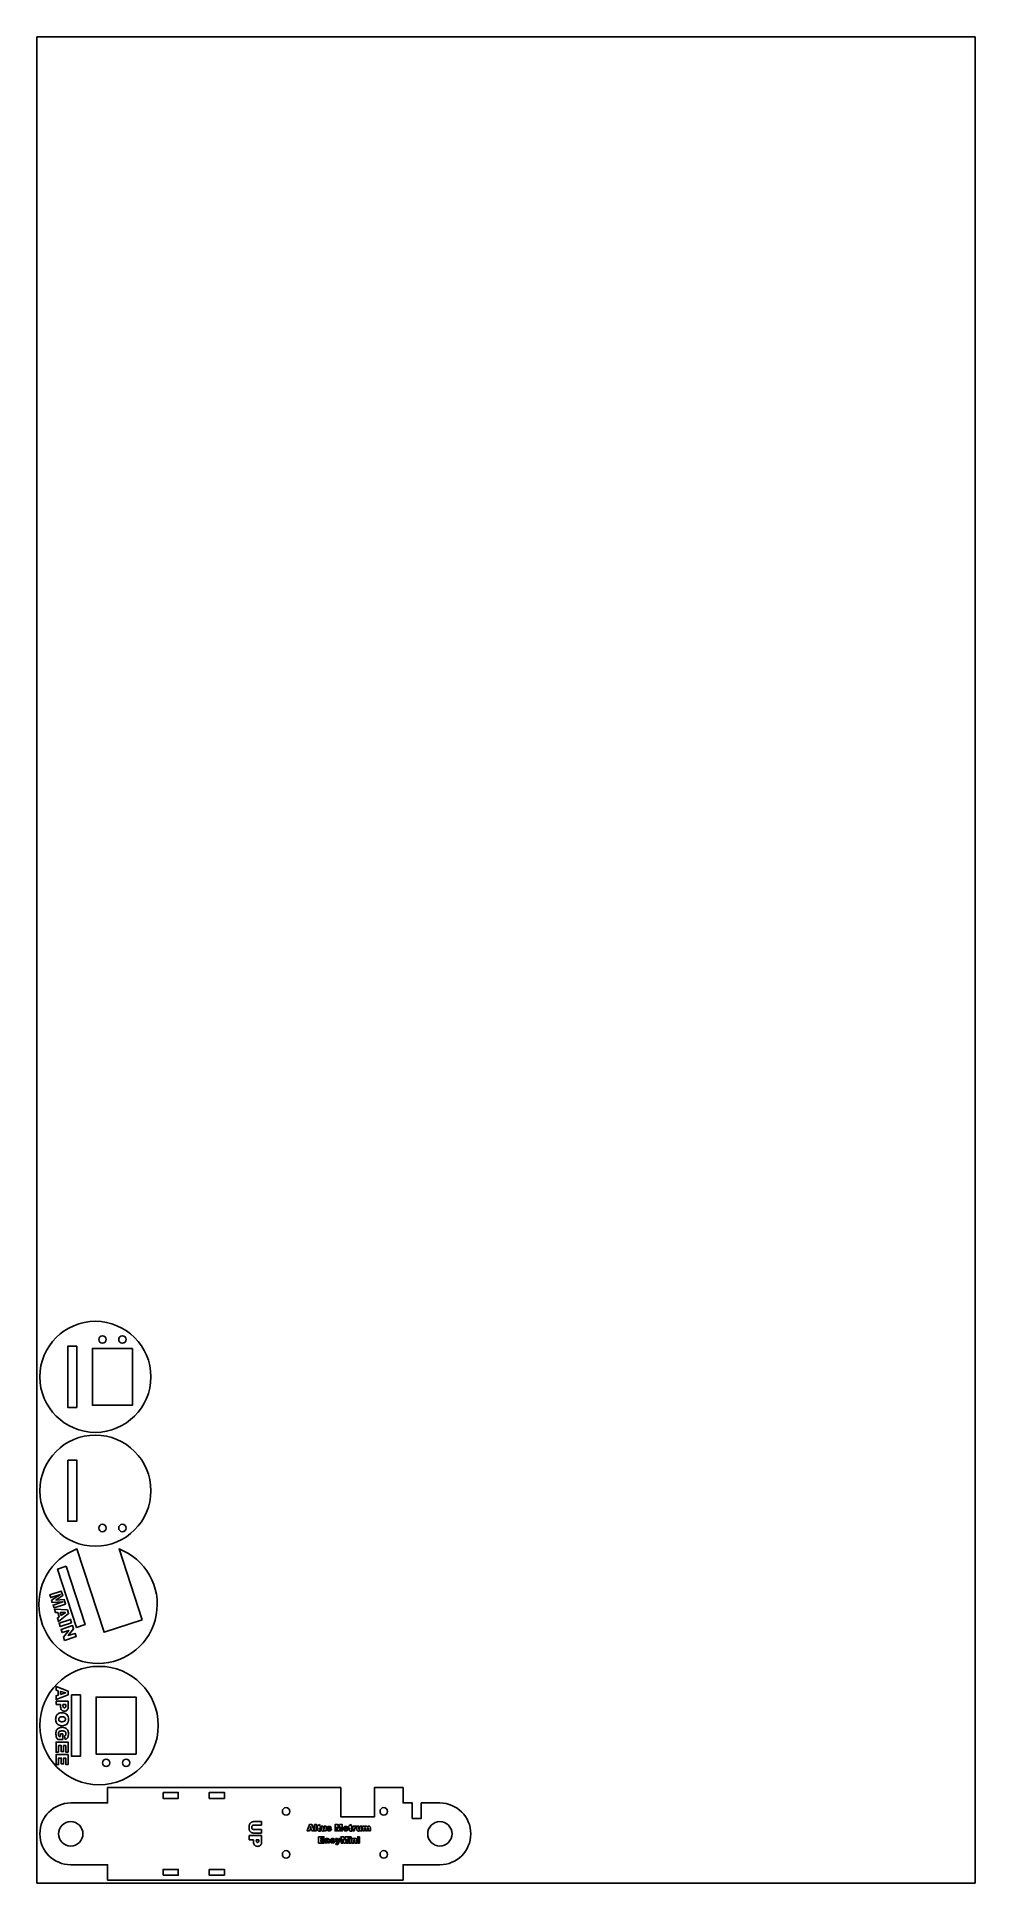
# Model space of a CAD drawing. Header units: millimetres. Extents: x 0 to 305, y -600 to 0.
import ezdxf

# ---------------------------------------------------------------- set-up
doc = ezdxf.new("R2010")
doc.units = ezdxf.units.MM
for name, color, linetype in [('BOARDS', 7, 'CONTINUOUS'), ('CUTOUTS D 3.0', 5, 'CONTINUOUS'), ('HOLES DIAM 2.5 D 3.0', 5, 'CONTINUOUS'), ('HOLES DIAM 8.0 D 3.0', 5, 'CONTINUOUS'), ('INSETS D 0.5', 3, 'CONTINUOUS'), ('PERIMETER D 3.0', 5, 'CONTINUOUS')]:
    doc.layers.add(name, color=color, linetype=linetype)

msp = doc.modelspace()

# ---------------------------------------------------------------- linework, layer by layer
at = {"layer": 'BOARDS'}
msp.add_lwpolyline([(0, 0), (305, 0), (305, -600), (0, -600)], close=True, dxfattribs=at)
at = {"layer": 'CUTOUTS D 3.0'}
for points in [[(12.96, -445.43), (12.96, -425.51), (10.04, -425.51), (10.04, -445.43)], [(10.04, -462.51), (10.04, -482.43), (12.96, -482.43), (12.96, -462.51)], [(9.51, -497.04), (6.74, -497.94), (12.89, -516.89), (15.67, -515.98)], [(11.24, -538.84), (11.24, -558.76), (14.16, -558.76), (14.16, -538.84)], [(41.04, -570.54), (41.04, -572.46), (45.96, -572.46), (45.96, -570.54)], [(60.96, -572.46), (60.96, -570.54), (56.04, -570.54), (56.04, -572.46)], [(41.04, -597.46), (45.96, -597.46), (45.96, -595.54), (41.04, -595.54)], [(60.96, -597.46), (60.96, -595.54), (56.04, -595.54), (56.04, -597.46)]]:
    msp.add_lwpolyline(points, close=True, dxfattribs=at)
at = {"layer": 'HOLES DIAM 2.5 D 3.0'}
for centre in [(21.3, -423.34), (27.8, -423.34), (21.3, -484.61), (27.8, -484.61), (22.5, -560.93), (29, -560.93), (81, -576.7), (112.75, -576.7), (81, -590.67), (112.75, -590.67)]:
    msp.add_circle(centre, 1.21, dxfattribs=at)
at = {"layer": 'HOLES DIAM 8.0 D 3.0'}
for centre in [(11, -584), (131, -584)]:
    msp.add_circle(centre, 3.96, dxfattribs=at)
at = {"layer": 'INSETS D 0.5'}
for p, q in [((6.24, -540.83), (6.24, -541.99)), ((10.16, -540.83), (6.24, -540.83)), ((6.24, -541.99), (7.72, -541.99)), ((7.72, -541.99), (7.72, -542.71)), ((8.45, -541.99), (9.43, -541.99)), ((8.45, -542.34), (8.45, -541.99)), ((9.43, -541.99), (9.43, -542.39)), ((10.16, -542.85), (10.16, -540.83)), ((7.69, -551.54), (7.69, -552.37)), ((8.44, -551.54), (7.69, -551.54)), ((8.44, -553.37), (8.44, -551.54)), ((6.8, -553.37), (8.44, -553.37)), ((7.69, -552.37), (7.25, -552.37)), ((8.97, -552.19), (9.17, -553.3)), ((70.56, -581.17), (72.96, -581.17)), ((72.96, -580.02), (70.62, -580.02)), ((72.96, -581.17), (72.96, -580.02)), ((91.09, -581.54), (91.09, -582.03)), ((91.29, -581.54), (91.09, -581.54)), ((91.93, -580.96), (91.29, -581.29)), ((91.29, -581.29), (91.29, -581.54)), ((91.93, -581.54), (91.93, -580.96)), ((92.23, -581.54), (91.93, -581.54)), ((92.23, -582.03), (92.23, -581.54)), ((93.05, -581.54), (92.41, -581.54)), ((92.41, -581.54), (92.41, -582.5)), ((93.05, -582.38), (93.05, -581.54)), ((94.02, -581.54), (93.39, -581.54)), ((93.39, -581.54), (93.39, -582.28)), ((94.02, -583.07), (94.02, -581.54)), ((95.21, -581.94), (95.66, -581.9)), ((101.53, -581.54), (101.33, -581.54)), ((101.33, -581.54), (101.33, -582.03)), ((102.17, -580.96), (101.53, -581.29)), ((101.53, -581.29), (101.53, -581.54)), ((102.17, -581.54), (102.17, -580.96)), ((102.48, -581.54), (102.17, -581.54)), ((102.48, -582.03), (102.48, -581.54)), ((103.27, -581.54), (102.67, -581.54)), ((102.67, -581.54), (102.67, -583.07)), ((103.27, -581.67), (103.27, -581.54)), ((103.7, -582.07), (103.9, -581.61)), ((104.63, -581.54), (103.99, -581.54)), ((103.99, -581.54), (103.99, -582.5)), ((104.63, -582.38), (104.63, -581.54)), ((105.6, -581.54), (104.97, -581.54)), ((104.97, -581.54), (104.97, -582.28)), ((105.6, -583.07), (105.6, -581.54)), ((105.86, -581.54), (105.86, -583.07)), ((106.46, -581.54), (105.86, -581.54)), ((106.46, -581.69), (106.46, -581.54)), ((73.04, -584.59), (68.96, -584.59)), ((68.96, -584.59), (68.96, -585.91)), ((68.96, -585.91), (70.44, -585.91)), ((70.44, -585.91), (70.44, -586.54)), ((72.96, -582.62), (70.56, -582.62)), ((70.62, -583.77), (72.96, -583.77)), ((71.33, -586.17), (71.33, -585.91)), ((71.33, -585.91), (72.15, -585.91)), ((72.15, -585.91), (72.15, -586.22)), ((72.96, -583.77), (72.96, -582.62)), ((73.04, -586.68), (73.04, -584.59)), ((91.09, -582.03), (91.29, -582.03)), ((91.29, -582.03), (91.29, -582.5)), ((91.93, -582.03), (92.23, -582.03)), ((91.93, -582.5), (91.93, -582.03)), ((92.26, -583.05), (92.21, -582.58)), ((93.43, -582.9), (93.43, -583.07)), ((93.43, -583.07), (94.02, -583.07)), ((93.62, -585.9), (94.07, -585.95)), ((94.75, -582.62), (94.28, -582.66)), ((94.62, -586.23), (94.62, -586.37)), ((94.7, -586.93), (95.13, -586.93)), ((95.08, -586.66), (95.08, -586.02)), ((95.88, -586.56), (95.41, -586.6)), ((96.35, -585.88), (96.79, -585.84)), ((97.56, -585.56), (97.06, -585.56)), ((97.06, -585.56), (97.65, -586.97)), ((97.13, -587.19), (97.16, -587.49)), ((97.89, -586.63), (97.56, -585.56)), ((98.2, -585.56), (97.89, -586.63)), ((98.1, -587.06), (98.66, -585.56)), ((98.66, -585.56), (98.2, -585.56)), ((100.69, -582.22), (100.05, -582.22)), ((100.05, -582.4), (101.17, -582.4)), ((101.11, -582.69), (100.64, -582.65)), ((101.17, -582.4), (101.17, -582.38)), ((101.33, -582.03), (101.53, -582.03)), ((101.53, -582.03), (101.53, -582.5)), ((102.17, -582.5), (102.17, -582.03)), ((102.17, -582.03), (102.48, -582.03)), ((102.4, -585.48), (102.4, -587.01)), ((102.99, -585.48), (102.4, -585.48)), ((102.4, -587.01), (103.03, -587.01)), ((102.5, -583.05), (102.45, -582.58)), ((102.67, -583.07), (103.3, -583.07)), ((102.99, -585.65), (102.99, -585.48)), ((103.03, -587.01), (103.03, -586.27)), ((103.3, -583.07), (103.3, -582.54)), ((103.37, -586.17), (103.37, -587.01)), ((103.37, -587.01), (104.01, -587.01)), ((104.01, -587.01), (104.01, -586.05)), ((105, -582.9), (105, -583.07)), ((105, -583.07), (105.6, -583.07)), ((105.86, -583.07), (106.5, -583.07)), ((106.5, -583.07), (106.5, -582.29)), ((106.81, -582.23), (106.81, -583.07)), ((106.81, -583.07), (107.45, -583.07)), ((107.45, -583.07), (107.45, -582.28)), ((107.76, -582.21), (107.76, -583.07)), ((107.76, -583.07), (108.4, -583.07)), ((108.4, -583.07), (108.4, -582.12))]:
    msp.add_line(p, q, dxfattribs=at)
for points in [[(31.06, -426.21), (18.04, -426.21), (18.04, -444.73), (31.06, -444.73)], [(4.75, -508.01), (5.01, -508.82), (8.44, -508.6), (5.28, -509.63), (5.56, -510.52), (9.29, -509.31), (8.81, -507.83), (6.18, -508), (8.41, -506.58), (7.93, -505.1), (4.2, -506.31), (4.49, -507.2), (7.65, -506.17)], [(9.9, -511.17), (5.71, -510.98), (6.08, -512.1), (6.77, -512.08), (7.22, -513.47), (6.65, -513.86), (7.02, -515.01), (10.3, -512.4)], [(11.28, -515.41), (10.92, -514.31), (7.19, -515.52), (7.55, -516.63)], [(7.89, -513), (7.59, -512.07), (9.28, -512.03)], [(9.01, -521.11), (12.74, -519.9), (12.4, -518.87), (10.21, -519.58), (11.92, -517.38), (11.58, -516.34), (7.85, -517.55), (8.19, -518.58), (10.36, -517.88), (8.67, -520.06)], [(6.9, -537.48), (6.9, -538.94), (6.24, -539.14), (6.24, -540.35), (10.16, -538.87), (10.16, -537.58), (6.24, -536.11), (6.24, -537.28)], [(7.69, -538.71), (7.69, -537.72), (9.3, -538.21)], [(32.26, -558.06), (32.26, -539.54), (19.24, -539.54), (19.24, -558.06)], [(7.07, -557.47), (7.07, -555.34), (7.93, -555.34), (7.93, -557.26), (8.67, -557.26), (8.67, -555.34), (9.39, -555.34), (9.39, -557.41), (10.16, -557.41), (10.16, -554.18), (6.24, -554.18), (6.24, -557.47)], [(6.24, -561.51), (7.07, -561.51), (7.07, -559.38), (7.93, -559.38), (7.93, -561.3), (8.67, -561.3), (8.67, -559.38), (9.39, -559.38), (9.39, -561.45), (10.16, -561.45), (10.16, -558.22), (6.24, -558.22)], [(89.35, -582.74), (89.45, -583.07), (90.19, -583.07), (89.4, -580.99), (88.67, -580.99), (87.89, -583.07), (88.61, -583.07), (88.71, -582.74)], [(89.2, -582.23), (88.87, -582.23), (89.03, -581.69)], [(90.9, -583.07), (90.9, -580.99), (90.27, -580.99), (90.27, -583.07)], [(98.37, -583.07), (98.69, -581.82), (98.69, -583.07), (99.28, -583.07), (99.28, -580.99), (98.4, -580.99), (98.12, -582.09), (97.83, -580.99), (96.95, -580.99), (96.95, -583.07), (97.54, -583.07), (97.54, -581.82), (97.85, -583.07)], [(92.27, -585.44), (93.31, -585.44), (93.31, -584.93), (91.57, -584.93), (91.57, -587.01), (93.34, -587.01), (93.34, -586.48), (92.27, -586.48), (92.27, -586.16), (93.23, -586.16), (93.23, -585.67), (92.27, -585.67)], [(98.86, -587.01), (99.45, -587.01), (99.45, -585.76), (99.76, -587.01), (100.28, -587.01), (100.6, -585.76), (100.6, -587.01), (101.19, -587.01), (101.19, -584.93), (100.31, -584.93), (100.03, -586.03), (99.74, -584.93), (98.86, -584.93)], [(102.12, -584.93), (101.49, -584.93), (101.49, -585.39), (102.12, -585.39)], [(102.12, -585.48), (101.49, -585.48), (101.49, -587.01), (102.12, -587.01)], [(104.92, -584.93), (104.28, -584.93), (104.28, -585.39), (104.92, -585.39)], [(104.92, -587.01), (104.92, -585.48), (104.28, -585.48), (104.28, -587.01)]]:
    msp.add_lwpolyline(points, close=True, dxfattribs=at)
for points, knots in [([(6.09, -546.79), (6.09, -546.79), (6.09, -546.79), (6.09, -546.79), (6.1, -546.58), (6.1, -546.37), (6.15, -546.17), (6.18, -545.99), (6.25, -545.82), (6.31, -545.66), (6.31, -545.66), (6.31, -545.66), (6.31, -545.66)], [-0.000123, -0.000123, -0.000123, -0.000123, 0, 0, 0, 0.0620694, 0.0620694, 0.0620694, 0.1147802, 0.1147802, 0.1147802, 0.1151245, 0.1151245, 0.1151245, 0.1151245]), ([(6.31, -545.66), (6.31, -545.65), (6.31, -545.65), (6.31, -545.65), (6.4, -545.51), (6.48, -545.37), (6.6, -545.24), (6.72, -545.12), (6.86, -545.02), (7.01, -544.92), (7.01, -544.92), (7.01, -544.92), (7.01, -544.92)], [-0.0003421, -0.0003421, -0.0003421, -0.0003421, 0, 0, 0, 0.048847, 0.048847, 0.048847, 0.1002179, 0.1002179, 0.1002179, 0.1005261, 0.1005261, 0.1005261, 0.1005261]), ([(7.01, -544.92), (7.01, -544.92), (7.01, -544.92), (7.01, -544.92), (7.18, -544.84), (7.36, -544.76), (7.54, -544.71), (7.76, -544.65), (7.98, -544.65), (8.2, -544.64), (8.2, -544.64), (8.2, -544.64), (8.2, -544.64)], [-0.0003094, -0.0003094, -0.0003094, -0.0003094, 0, 0, 0, 0.0564442, 0.0564442, 0.0564442, 0.1210689, 0.1210689, 0.1210689, 0.1212471, 0.1212471, 0.1212471, 0.1212471]), ([(8.19, -545.95), (8.01, -545.96), (7.84, -545.96), (7.68, -546.01), (7.57, -546.04), (7.46, -546.11), (7.35, -546.17)], [0.00005118, 0.00005118, 0.00005118, 0.00005118, 0.05234975, 0.05234975, 0.05234975, 0.09059444, 0.09059444, 0.09059444, 0.09059444]), ([(8.06, -543.8), (7.96, -543.65), (7.86, -543.5), (7.81, -543.35), (7.74, -543.15), (7.73, -542.93), (7.72, -542.71)], [0.0005877, 0.0005877, 0.0005877, 0.0005877, 0.0526423, 0.0526423, 0.0526423, 0.1183163, 0.1183163, 0.1183163, 0.1183163]), ([(8.97, -544.15), (8.79, -544.14), (8.6, -544.12), (8.45, -544.06), (8.31, -544), (8.18, -543.9), (8.06, -543.8)], [0.0002242, 0.0002242, 0.0002242, 0.0002242, 0.0547194, 0.0547194, 0.0547194, 0.1031733, 0.1031733, 0.1031733, 0.1031733]), ([(9.04, -546.17), (8.93, -546.11), (8.82, -546.05), (8.7, -546.01), (8.55, -545.96), (8.37, -545.96), (8.19, -545.95)], [0.00059577, 0.00059577, 0.00059577, 0.00059577, 0.03902024, 0.03902024, 0.03902024, 0.09172939, 0.09172939, 0.09172939, 0.09172939]), ([(8.2, -544.64), (8.2, -544.64), (8.2, -544.64), (8.2, -544.64), (8.5, -544.65), (8.81, -544.67), (9.08, -544.78), (9.32, -544.87), (9.54, -545.03), (9.75, -545.19), (9.75, -545.19), (9.75, -545.19), (9.75, -545.2)], [-0.0001755, -0.0001755, -0.0001755, -0.0001755, 0, 0, 0, 0.0881696, 0.0881696, 0.0881696, 0.165334, 0.165334, 0.165334, 0.1658692, 0.1658692, 0.1658692, 0.1658692]), ([(8.45, -542.34), (8.45, -542.34), (8.45, -542.34), (8.45, -542.34), (8.46, -542.44), (8.46, -542.55), (8.49, -542.65), (8.51, -542.73), (8.55, -542.79), (8.58, -542.86), (8.58, -542.86), (8.59, -542.86), (8.59, -542.86)], [-0.00001326, -0.00001326, -0.00001326, -0.00001326, 0, 0, 0, 0.03058083, 0.03058083, 0.03058083, 0.05244432, 0.05244432, 0.05244432, 0.05304692, 0.05304692, 0.05304692, 0.05304692]), ([(8.59, -542.86), (8.59, -542.87), (8.59, -542.87), (8.59, -542.87), (8.64, -542.91), (8.68, -542.96), (8.74, -542.98), (8.81, -543.01), (8.87, -543.02), (8.93, -543.02), (8.93, -543.02), (8.94, -543.02), (8.94, -543.02)], [-0.00059295, -0.00059295, -0.00059295, -0.00059295, 0, 0, 0, 0.01783176, 0.01783176, 0.01783176, 0.03583158, 0.03583158, 0.03583158, 0.03617938, 0.03617938, 0.03617938, 0.03617938]), ([(8.94, -543.02), (8.94, -543.02), (8.94, -543.02), (8.94, -543.02), (9, -543.02), (9.06, -543.01), (9.13, -542.99), (9.19, -542.97), (9.23, -542.93), (9.28, -542.89), (9.28, -542.89), (9.28, -542.89), (9.29, -542.89)], [-0.0003501, -0.0003501, -0.0003501, -0.0003501, 0, 0, 0, 0.01767502, 0.01767502, 0.01767502, 0.03498725, 0.03498725, 0.03498725, 0.03563471, 0.03563471, 0.03563471, 0.03563471]), ([(9.85, -543.83), (9.73, -543.92), (9.61, -544.01), (9.48, -544.07), (9.33, -544.13), (9.15, -544.14), (8.97, -544.15)], [0.0005931, 0.0005931, 0.0005931, 0.0005931, 0.04609011, 0.04609011, 0.04609011, 0.09871335, 0.09871335, 0.09871335, 0.09871335]), ([(9.29, -542.89), (9.29, -542.88), (9.29, -542.88), (9.29, -542.88), (9.33, -542.82), (9.37, -542.76), (9.39, -542.69), (9.43, -542.59), (9.43, -542.49), (9.43, -542.39), (9.43, -542.39), (9.43, -542.39), (9.43, -542.39)], [-0.00065097, -0.00065097, -0.00065097, -0.00065097, 0, 0, 0, 0.02057283, 0.02057283, 0.02057283, 0.04988316, 0.04988316, 0.04988316, 0.04989122, 0.04989122, 0.04989122, 0.04989122]), ([(9.75, -545.2), (9.75, -545.2), (9.75, -545.2), (9.75, -545.2), (9.91, -545.41), (10.07, -545.62), (10.17, -545.86), (10.28, -546.14), (10.29, -546.44), (10.31, -546.74), (10.31, -546.74), (10.31, -546.74), (10.31, -546.74)], [-0.0005352, -0.0005352, -0.0005352, -0.0005352, 0, 0, 0, 0.0770487, 0.0770487, 0.0770487, 0.164814, 0.164814, 0.164814, 0.1650133, 0.1650133, 0.1650133, 0.1650133]), ([(10.16, -542.85), (10.15, -543.05), (10.15, -543.25), (10.08, -543.42), (10.03, -543.56), (9.94, -543.69), (9.85, -543.83)], [0.0000666, 0.0000666, 0.0000666, 0.0000666, 0.0592373, 0.0592373, 0.0592373, 0.1068553, 0.1068553, 0.1068553, 0.1068553]), ([(6.35, -547.92), (6.35, -547.92), (6.35, -547.92), (6.34, -547.92), (6.27, -547.76), (6.2, -547.59), (6.16, -547.41), (6.11, -547.21), (6.1, -547), (6.09, -546.79), (6.09, -546.79), (6.09, -546.79), (6.09, -546.79)], [-0.0003228, -0.0003228, -0.0003228, -0.0003228, 0, 0, 0, 0.0534869, 0.0534869, 0.0534869, 0.1148895, 0.1148895, 0.1148895, 0.1150122, 0.1150122, 0.1150122, 0.1150122]), ([(6.17, -551.44), (6.18, -551.22), (6.18, -551.01), (6.23, -550.8), (6.27, -550.63), (6.34, -550.47), (6.41, -550.3)], [0.0000986, 0.0000986, 0.0000986, 0.0000986, 0.0649161, 0.0649161, 0.0649161, 0.1191519, 0.1191519, 0.1191519, 0.1191519]), ([(6.3, -552.43), (6.27, -552.28), (6.23, -552.12), (6.21, -551.97), (6.18, -551.8), (6.18, -551.62), (6.17, -551.44)], [0.0002444, 0.0002444, 0.0002444, 0.0002444, 0.0471781, 0.0471781, 0.0471781, 0.1011067, 0.1011067, 0.1011067, 0.1011067]), ([(7.06, -548.62), (7.06, -548.62), (7.06, -548.62), (7.06, -548.62), (6.92, -548.53), (6.77, -548.44), (6.65, -548.33), (6.53, -548.21), (6.44, -548.07), (6.35, -547.93), (6.35, -547.93), (6.35, -547.93), (6.35, -547.92)], [-0.00033133, -0.00033133, -0.00033133, -0.00033133, 0, 0, 0, 0.04924361, 0.04924361, 0.04924361, 0.098699, 0.098699, 0.098699, 0.09902054, 0.09902054, 0.09902054, 0.09902054]), ([(6.41, -550.3), (6.5, -550.16), (6.59, -550.02), (6.7, -549.91), (6.82, -549.8), (6.97, -549.71), (7.12, -549.62)], [0.0003563, 0.0003563, 0.0003563, 0.0003563, 0.0500006, 0.0500006, 0.0500006, 0.1012632, 0.1012632, 0.1012632, 0.1012632]), ([(7.26, -550.79), (7.26, -550.79), (7.26, -550.79), (7.26, -550.79), (7.17, -550.89), (7.09, -550.98), (7.04, -551.1), (6.99, -551.22), (6.98, -551.36), (6.97, -551.5), (6.97, -551.5), (6.97, -551.5), (6.97, -551.5)], [-0.00062995, -0.00062995, -0.00062995, -0.00062995, 0, 0, 0, 0.03591701, 0.03591701, 0.03591701, 0.07538238, 0.07538238, 0.07538238, 0.07558267, 0.07558267, 0.07558267, 0.07558267]), ([(6.97, -551.5), (6.97, -551.5), (6.97, -551.5), (6.97, -551.5), (6.97, -551.57), (6.97, -551.64), (6.98, -551.71), (6.99, -551.78), (7.01, -551.84), (7.03, -551.91), (7.03, -551.91), (7.03, -551.91), (7.03, -551.91)], [-0.0002058, -0.0002058, -0.0002058, -0.0002058, 0, 0, 0, 0.02031465, 0.02031465, 0.02031465, 0.04013695, 0.04013695, 0.04013695, 0.04031585, 0.04031585, 0.04031585, 0.04031585]), ([(7.03, -551.91), (7.03, -551.91), (7.03, -551.91), (7.03, -551.91), (7.06, -551.98), (7.08, -552.05), (7.11, -552.11), (7.15, -552.2), (7.19, -552.27), (7.24, -552.35), (7.24, -552.35), (7.25, -552.36), (7.25, -552.37)], [-0.00017925, -0.00017925, -0.00017925, -0.00017925, 0, 0, 0, 0.02176167, 0.02176167, 0.02176167, 0.04779503, 0.04779503, 0.04779503, 0.05009715, 0.05009715, 0.05009715, 0.05009715]), ([(8.23, -548.86), (8.23, -548.86), (8.23, -548.86), (8.23, -548.86), (8.01, -548.86), (7.8, -548.85), (7.58, -548.8), (7.4, -548.76), (7.23, -548.69), (7.06, -548.62), (7.06, -548.62), (7.06, -548.62), (7.06, -548.62)], [-0.0001616, -0.0001616, -0.0001616, -0.0001616, 0, 0, 0, 0.0640853, 0.0640853, 0.0640853, 0.1182529, 0.1182529, 0.1182529, 0.118586, 0.118586, 0.118586, 0.118586]), ([(7.35, -546.17), (7.27, -546.25), (7.2, -546.33), (7.16, -546.42), (7.12, -546.52), (7.11, -546.63), (7.1, -546.75)], [0.00059946, 0.00059946, 0.00059946, 0.00059946, 0.03316511, 0.03316511, 0.03316511, 0.06818774, 0.06818774, 0.06818774, 0.06818774]), ([(7.1, -546.75), (7.11, -546.87), (7.11, -546.99), (7.16, -547.09), (7.2, -547.18), (7.27, -547.26), (7.34, -547.34)], [0.0002888, 0.0002888, 0.0002888, 0.0002888, 0.03592354, 0.03592354, 0.03592354, 0.06797956, 0.06797956, 0.06797956, 0.06797956]), ([(7.12, -549.62), (7.28, -549.55), (7.45, -549.48), (7.62, -549.44), (7.81, -549.39), (8, -549.38), (8.2, -549.38)], [0.0002742, 0.0002742, 0.0002742, 0.0002742, 0.0547936, 0.0547936, 0.0547936, 0.1136061, 0.1136061, 0.1136061, 0.1136061]), ([(8.21, -550.53), (8.21, -550.53), (8.21, -550.53), (8.21, -550.53), (8.02, -550.54), (7.83, -550.54), (7.64, -550.6), (7.51, -550.64), (7.39, -550.71), (7.27, -550.78), (7.26, -550.79), (7.26, -550.79), (7.26, -550.79)], [-0.0000624, -0.0000624, -0.0000624, -0.0000624, 0, 0, 0, 0.05599545, 0.05599545, 0.05599545, 0.09737695, 0.09737695, 0.09737695, 0.09801474, 0.09801474, 0.09801474, 0.09801474]), ([(7.34, -547.34), (7.46, -547.4), (7.57, -547.46), (7.69, -547.49), (7.86, -547.55), (8.05, -547.55), (8.25, -547.55)], [0.00068409, 0.00068409, 0.00068409, 0.00068409, 0.03974892, 0.03974892, 0.03974892, 0.09683165, 0.09683165, 0.09683165, 0.09683165]), ([(8.2, -549.38), (8.41, -549.39), (8.61, -549.39), (8.8, -549.44), (8.98, -549.49), (9.15, -549.56), (9.32, -549.64)], [0.0001741, 0.0001741, 0.0001741, 0.0001741, 0.0615923, 0.0615923, 0.0615923, 0.117728, 0.117728, 0.117728, 0.117728]), ([(9.13, -550.78), (9.13, -550.78), (9.13, -550.78), (9.13, -550.78), (9.01, -550.71), (8.89, -550.64), (8.75, -550.6), (8.58, -550.54), (8.4, -550.54), (8.21, -550.53), (8.21, -550.53), (8.21, -550.53), (8.21, -550.53)], [-0.00057653, -0.00057653, -0.00057653, -0.00057653, 0, 0, 0, 0.04070999, 0.04070999, 0.04070999, 0.0939524, 0.0939524, 0.0939524, 0.09401483, 0.09401483, 0.09401483, 0.09401483]), ([(9.76, -548.31), (9.76, -548.31), (9.76, -548.31), (9.76, -548.31), (9.55, -548.47), (9.34, -548.63), (9.1, -548.73), (8.83, -548.83), (8.53, -548.85), (8.23, -548.86), (8.23, -548.86), (8.23, -548.86), (8.23, -548.86)], [-0.0005507, -0.0005507, -0.0005507, -0.0005507, 0, 0, 0, 0.0760512, 0.0760512, 0.0760512, 0.162953, 0.162953, 0.162953, 0.163112, 0.163112, 0.163112, 0.163112]), ([(8.25, -547.55), (8.41, -547.54), (8.58, -547.54), (8.72, -547.49), (8.83, -547.46), (8.94, -547.39), (9.05, -547.33)], [0.00008739, 0.00008739, 0.00008739, 0.00008739, 0.04920527, 0.04920527, 0.04920527, 0.08636868, 0.08636868, 0.08636868, 0.08636868]), ([(8.97, -552.19), (9.03, -552.16), (9.09, -552.14), (9.15, -552.1), (9.21, -552.05), (9.25, -551.99), (9.3, -551.94), (9.3, -551.94), (9.3, -551.94), (9.3, -551.94)], [0.00319343, 0.00319343, 0.00319343, 0.00319343, 0.02231495, 0.02231495, 0.02231495, 0.04332249, 0.04332249, 0.04332249, 0.04372203, 0.04372203, 0.04372203, 0.04372203]), ([(9.29, -546.74), (9.28, -546.63), (9.27, -546.51), (9.23, -546.42), (9.19, -546.33), (9.12, -546.25), (9.04, -546.17)], [0.00031432, 0.00031432, 0.00031432, 0.00031432, 0.03434059, 0.03434059, 0.03434059, 0.06672779, 0.06672779, 0.06672779, 0.06672779]), ([(9.05, -547.33), (9.12, -547.24), (9.19, -547.16), (9.23, -547.07), (9.27, -546.98), (9.28, -546.86), (9.29, -546.74)], [0.000581, 0.000581, 0.000581, 0.000581, 0.03320243, 0.03320243, 0.03320243, 0.06844882, 0.06844882, 0.06844882, 0.06844882]), ([(9.43, -551.46), (9.43, -551.46), (9.43, -551.46), (9.43, -551.46), (9.42, -551.33), (9.41, -551.2), (9.36, -551.08), (9.3, -550.97), (9.22, -550.88), (9.14, -550.79), (9.14, -550.79), (9.13, -550.79), (9.13, -550.78)], [-0.00024068, -0.00024068, -0.00024068, -0.00024068, 0, 0, 0, 0.03720401, 0.03720401, 0.03720401, 0.07253141, 0.07253141, 0.07253141, 0.07309991, 0.07309991, 0.07309991, 0.07309991]), ([(9.3, -551.94), (9.3, -551.93), (9.3, -551.93), (9.3, -551.93), (9.34, -551.87), (9.38, -551.8), (9.4, -551.72), (9.42, -551.64), (9.43, -551.55), (9.43, -551.47), (9.43, -551.47), (9.43, -551.46), (9.43, -551.46)], [-0.00040105, -0.00040105, -0.00040105, -0.00040105, 0, 0, 0, 0.02195207, 0.02195207, 0.02195207, 0.04699617, 0.04699617, 0.04699617, 0.04724079, 0.04724079, 0.04724079, 0.04724079]), ([(9.32, -549.64), (9.47, -549.74), (9.62, -549.84), (9.74, -549.97), (9.86, -550.09), (9.95, -550.25), (10.04, -550.41)], [0.0003175, 0.0003175, 0.0003175, 0.0003175, 0.0540625, 0.0540625, 0.0540625, 0.1090213, 0.1090213, 0.1090213, 0.1090213]), ([(10.31, -546.74), (10.31, -546.74), (10.31, -546.75), (10.31, -546.75), (10.29, -547.05), (10.28, -547.36), (10.17, -547.64), (10.08, -547.88), (9.92, -548.1), (9.76, -548.31), (9.76, -548.31), (9.76, -548.31), (9.76, -548.31)], [-0.0001993, -0.0001993, -0.0001993, -0.0001993, 0, 0, 0, 0.0894143, 0.0894143, 0.0894143, 0.1662593, 0.1662593, 0.1662593, 0.1668105, 0.1668105, 0.1668105, 0.1668105]), ([(10.04, -550.41), (10.09, -550.57), (10.15, -550.73), (10.18, -550.88), (10.22, -551.08), (10.22, -551.28), (10.23, -551.49)], [0.0003449, 0.0003449, 0.0003449, 0.0003449, 0.0498453, 0.0498453, 0.0498453, 0.1117202, 0.1117202, 0.1117202, 0.1117202]), ([(10.23, -551.49), (10.23, -551.69), (10.23, -551.88), (10.2, -552.07), (10.18, -552.2), (10.14, -552.33), (10.11, -552.47)], [0.00004757, 0.00004757, 0.00004757, 0.00004757, 0.05802448, 0.05802448, 0.05802448, 0.09991625, 0.09991625, 0.09991625, 0.09991625]), ([(6.8, -553.37), (6.69, -553.21), (6.58, -553.05), (6.5, -552.88), (6.42, -552.73), (6.36, -552.58), (6.3, -552.43)], [0.0021425, 0.0021425, 0.0021425, 0.0021425, 0.06047, 0.06047, 0.06047, 0.1095595, 0.1095595, 0.1095595, 0.1095595]), ([(9.75, -553), (9.66, -553.07), (9.57, -553.13), (9.47, -553.18), (9.38, -553.23), (9.27, -553.27), (9.17, -553.3)], [0.0002794, 0.0002794, 0.0002794, 0.0002794, 0.03434722, 0.03434722, 0.03434722, 0.06769207, 0.06769207, 0.06769207, 0.06769207]), ([(10.11, -552.47), (10.07, -552.57), (10.02, -552.67), (9.96, -552.76), (9.9, -552.85), (9.83, -552.92), (9.75, -553)], [0.00031226, 0.00031226, 0.00031226, 0.00031226, 0.03375545, 0.03375545, 0.03375545, 0.06634976, 0.06634976, 0.06634976, 0.06634976]), ([(68.97, -582), (68.97, -581.89), (68.98, -581.79), (68.98, -581.69), (68.99, -581.58), (69, -581.47), (69.01, -581.36)], [0.00008779, 0.00008779, 0.00008779, 0.00008779, 0.03054236, 0.03054236, 0.03054236, 0.0637998, 0.0637998, 0.0637998, 0.0637998]), ([(69.1, -582.85), (69.06, -582.72), (69.03, -582.59), (69, -582.46), (68.98, -582.31), (68.98, -582.15), (68.97, -582)], [0.00027198, 0.00027198, 0.00027198, 0.00027198, 0.04087894, 0.04087894, 0.04087894, 0.08777266, 0.08777266, 0.08777266, 0.08777266]), ([(69.01, -581.36), (69.03, -581.26), (69.04, -581.15), (69.07, -581.05), (69.1, -580.97), (69.13, -580.88), (69.17, -580.8)], [0.00006926, 0.00006926, 0.00006926, 0.00006926, 0.03226695, 0.03226695, 0.03226695, 0.05993768, 0.05993768, 0.05993768, 0.05993768]), ([(69.17, -580.8), (69.22, -580.72), (69.26, -580.65), (69.31, -580.58), (69.37, -580.51), (69.44, -580.45), (69.51, -580.39)], [0.00025177, 0.00025177, 0.00025177, 0.00025177, 0.02662281, 0.02662281, 0.02662281, 0.05478245, 0.05478245, 0.05478245, 0.05478245]), ([(69.51, -580.39), (69.58, -580.33), (69.65, -580.27), (69.73, -580.23), (69.8, -580.19), (69.87, -580.16), (69.95, -580.13)], [0.00014552, 0.00014552, 0.00014552, 0.00014552, 0.0278876, 0.0278876, 0.0278876, 0.05319668, 0.05319668, 0.05319668, 0.05319668]), ([(70.02, -581.37), (70.02, -581.37), (70.02, -581.37), (70.02, -581.37), (69.96, -581.44), (69.91, -581.51), (69.87, -581.6), (69.84, -581.69), (69.83, -581.8), (69.82, -581.9), (69.82, -581.9), (69.82, -581.9), (69.82, -581.9)], [-0.0005286, -0.0005286, -0.0005286, -0.0005286, 0, 0, 0, 0.02568074, 0.02568074, 0.02568074, 0.05473074, 0.05473074, 0.05473074, 0.05494958, 0.05494958, 0.05494958, 0.05494958]), ([(69.82, -581.9), (69.82, -581.9), (69.82, -581.9), (69.82, -581.9), (69.83, -582), (69.84, -582.1), (69.87, -582.2), (69.91, -582.28), (69.96, -582.35), (70.01, -582.42), (70.02, -582.42), (70.02, -582.43), (70.02, -582.43)], [-0.00021896, -0.00021896, -0.00021896, -0.00021896, 0, 0, 0, 0.02883725, 0.02883725, 0.02883725, 0.05435168, 0.05435168, 0.05435168, 0.05488983, 0.05488983, 0.05488983, 0.05488983]), ([(69.95, -580.13), (70.07, -580.1), (70.19, -580.07), (70.31, -580.05), (70.41, -580.03), (70.51, -580.03), (70.62, -580.02)], [0.00017196, 0.00017196, 0.00017196, 0.00017196, 0.03700384, 0.03700384, 0.03700384, 0.06864746, 0.06864746, 0.06864746, 0.06864746]), ([(70.56, -581.17), (70.56, -581.17), (70.56, -581.17), (70.56, -581.17), (70.46, -581.18), (70.35, -581.18), (70.25, -581.22), (70.17, -581.25), (70.1, -581.31), (70.02, -581.36), (70.02, -581.36), (70.02, -581.36), (70.02, -581.37)], [-0.00010368, -0.00010368, -0.00010368, -0.00010368, 0, 0, 0, 0.02948848, 0.02948848, 0.02948848, 0.05533972, 0.05533972, 0.05533972, 0.05586886, 0.05586886, 0.05586886, 0.05586886]), ([(94.33, -582), (94.33, -581.96), (94.33, -581.92), (94.34, -581.88), (94.35, -581.85), (94.38, -581.81), (94.4, -581.78)], [0.00028235, 0.00028235, 0.00028235, 0.00028235, 0.0134848, 0.0134848, 0.0134848, 0.02608184, 0.02608184, 0.02608184, 0.02608184]), ([(94.4, -581.78), (94.43, -581.75), (94.46, -581.72), (94.49, -581.7), (94.52, -581.67), (94.57, -581.66), (94.61, -581.64)], [0.00035476, 0.00035476, 0.00035476, 0.00035476, 0.01340369, 0.01340369, 0.01340369, 0.02767216, 0.02767216, 0.02767216, 0.02767216]), ([(94.61, -581.64), (94.67, -581.62), (94.72, -581.61), (94.77, -581.6), (94.84, -581.59), (94.92, -581.59), (94.99, -581.59)], [0.00025939, 0.00025939, 0.00025939, 0.00025939, 0.01751197, 0.01751197, 0.01751197, 0.03961575, 0.03961575, 0.03961575, 0.03961575]), ([(94.8, -581.84), (94.8, -581.84), (94.8, -581.84), (94.8, -581.85), (94.79, -581.86), (94.77, -581.87), (94.76, -581.89), (94.75, -581.92), (94.74, -581.94), (94.74, -581.95), (94.74, -581.95), (94.74, -581.95), (94.74, -581.96)], [-0.00048437, -0.00048437, -0.00048437, -0.00048437, 0, 0, 0, 0.00490312, 0.00490312, 0.00490312, 0.00944275, 0.00944275, 0.00944275, 0.01000361, 0.01000361, 0.01000361, 0.01000361]), ([(94.74, -581.96), (94.74, -581.96), (94.74, -581.96), (94.74, -581.96), (94.74, -581.98), (94.75, -582), (94.76, -582.02), (94.78, -582.05), (94.8, -582.06), (94.82, -582.07), (94.82, -582.07), (94.82, -582.07), (94.82, -582.07)], [-0.00055171, -0.00055171, -0.00055171, -0.00055171, 0, 0, 0, 0.00486049, 0.00486049, 0.00486049, 0.01016286, 0.01016286, 0.01016286, 0.0106078, 0.0106078, 0.0106078, 0.0106078]), ([(94.96, -581.8), (94.96, -581.8), (94.96, -581.8), (94.96, -581.8), (94.93, -581.8), (94.9, -581.8), (94.87, -581.81), (94.84, -581.82), (94.82, -581.83), (94.81, -581.84), (94.8, -581.84), (94.8, -581.84), (94.8, -581.84)], [-0.00012631, -0.00012631, -0.00012631, -0.00012631, 0, 0, 0, 0.00817716, 0.00817716, 0.00817716, 0.01428944, 0.01428944, 0.01428944, 0.01478481, 0.01478481, 0.01478481, 0.01478481]), ([(95.14, -581.85), (95.14, -581.85), (95.14, -581.85), (95.14, -581.85), (95.12, -581.84), (95.09, -581.82), (95.06, -581.81), (95.03, -581.8), (94.99, -581.8), (94.96, -581.8), (94.96, -581.8), (94.96, -581.8), (94.96, -581.8)], [-0.0004443, -0.0004443, -0.0004443, -0.0004443, 0, 0, 0, 0.00793731, 0.00793731, 0.00793731, 0.01660108, 0.01660108, 0.01660108, 0.01672789, 0.01672789, 0.01672789, 0.01672789]), ([(94.99, -581.59), (95.06, -581.59), (95.14, -581.59), (95.21, -581.6), (95.26, -581.6), (95.31, -581.62), (95.36, -581.63)], [0.00006107, 0.00006107, 0.00006107, 0.00006107, 0.02254892, 0.02254892, 0.02254892, 0.03828146, 0.03828146, 0.03828146, 0.03828146]), ([(95.21, -581.94), (95.21, -581.93), (95.2, -581.92), (95.19, -581.9), (95.18, -581.88), (95.16, -581.87), (95.15, -581.86), (95.15, -581.85), (95.14, -581.85), (95.14, -581.85)], [0.00291172, 0.00291172, 0.00291172, 0.00291172, 0.00662485, 0.00662485, 0.00662485, 0.01248574, 0.01248574, 0.01248574, 0.01292819, 0.01292819, 0.01292819, 0.01292819]), ([(95.36, -581.63), (95.4, -581.64), (95.43, -581.65), (95.46, -581.67), (95.49, -581.69), (95.52, -581.71), (95.55, -581.74)], [0.0002831, 0.0002831, 0.0002831, 0.0002831, 0.01239749, 0.01239749, 0.01239749, 0.0238694, 0.0238694, 0.0238694, 0.0238694]), ([(95.55, -581.74), (95.58, -581.77), (95.6, -581.8), (95.62, -581.83), (95.63, -581.85), (95.65, -581.88), (95.66, -581.9)], [0.00029075, 0.00029075, 0.00029075, 0.00029075, 0.01236474, 0.01236474, 0.01236474, 0.02100393, 0.02100393, 0.02100393, 0.02100393]), ([(99.57, -582.31), (99.58, -582.2), (99.58, -582.1), (99.62, -582.02), (99.65, -581.94), (99.71, -581.86), (99.77, -581.79)], [0.00024055, 0.00024055, 0.00024055, 0.00024055, 0.03120769, 0.03120769, 0.03120769, 0.0599503, 0.0599503, 0.0599503, 0.0599503]), ([(99.77, -581.79), (99.85, -581.73), (99.93, -581.67), (100.02, -581.64), (100.12, -581.6), (100.23, -581.59), (100.35, -581.59)], [0.00048892, 0.00048892, 0.00048892, 0.00048892, 0.03032, 0.03032, 0.03032, 0.064771, 0.064771, 0.064771, 0.064771]), ([(100.13, -581.96), (100.13, -581.96), (100.12, -581.96), (100.12, -581.96), (100.11, -581.99), (100.09, -582.02), (100.08, -582.05), (100.06, -582.09), (100.06, -582.13), (100.05, -582.17), (100.05, -582.19), (100.05, -582.2), (100.05, -582.22)], [-0.00044677, -0.00044677, -0.00044677, -0.00044677, 0, 0, 0, 0.00913659, 0.00913659, 0.00913659, 0.02072162, 0.02072162, 0.02072162, 0.0251973, 0.0251973, 0.0251973, 0.0251973]), ([(100.37, -581.84), (100.37, -581.84), (100.37, -581.84), (100.37, -581.84), (100.32, -581.84), (100.28, -581.85), (100.23, -581.87), (100.19, -581.89), (100.16, -581.92), (100.13, -581.95), (100.13, -581.96), (100.13, -581.96), (100.13, -581.96)], [-0.000329, -0.000329, -0.000329, -0.000329, 0, 0, 0, 0.01218943, 0.01218943, 0.01218943, 0.02433444, 0.02433444, 0.02433444, 0.02476993, 0.02476993, 0.02476993, 0.02476993]), ([(100.35, -581.59), (100.44, -581.59), (100.53, -581.59), (100.62, -581.61), (100.68, -581.63), (100.75, -581.65), (100.82, -581.68)], [0.0001439, 0.0001439, 0.0001439, 0.0001439, 0.02793004, 0.02793004, 0.02793004, 0.0499917, 0.0499917, 0.0499917, 0.0499917]), ([(100.58, -581.92), (100.58, -581.92), (100.58, -581.92), (100.58, -581.92), (100.55, -581.89), (100.52, -581.87), (100.49, -581.86), (100.45, -581.84), (100.41, -581.84), (100.37, -581.84), (100.37, -581.84), (100.37, -581.84), (100.37, -581.84)], [-0.00056324, -0.00056324, -0.00056324, -0.00056324, 0, 0, 0, 0.00966438, 0.00966438, 0.00966438, 0.02016069, 0.02016069, 0.02016069, 0.02049289, 0.02049289, 0.02049289, 0.02049289]), ([(100.69, -582.22), (100.68, -582.2), (100.68, -582.19), (100.68, -582.17), (100.67, -582.12), (100.67, -582.07), (100.65, -582.02), (100.63, -581.99), (100.61, -581.95), (100.59, -581.92), (100.59, -581.92), (100.58, -581.92), (100.58, -581.92)], [-0.00442442, -0.00442442, -0.00442442, -0.00442442, 0, 0, 0, 0.01413183, 0.01413183, 0.01413183, 0.02497974, 0.02497974, 0.02497974, 0.02554785, 0.02554785, 0.02554785, 0.02554785]), ([(100.82, -581.68), (100.87, -581.71), (100.93, -581.75), (100.97, -581.79), (101.01, -581.83), (101.04, -581.88), (101.08, -581.93)], [0.00035875, 0.00035875, 0.00035875, 0.00035875, 0.01960656, 0.01960656, 0.01960656, 0.03880711, 0.03880711, 0.03880711, 0.03880711]), ([(101.08, -581.93), (101.1, -582), (101.13, -582.06), (101.14, -582.13), (101.16, -582.21), (101.16, -582.29), (101.17, -582.38)], [0.00034572, 0.00034572, 0.00034572, 0.00034572, 0.02174426, 0.02174426, 0.02174426, 0.04775389, 0.04775389, 0.04775389, 0.04775389]), ([(103.27, -581.67), (103.27, -581.67), (103.27, -581.67), (103.27, -581.66), (103.3, -581.63), (103.33, -581.6), (103.35, -581.58), (103.35, -581.58), (103.36, -581.58), (103.36, -581.57)], [0.01437398, 0.01437398, 0.01437398, 0.01437398, 0.01508003, 0.01508003, 0.01508003, 0.02644171, 0.02644171, 0.02644171, 0.02689938, 0.02689938, 0.02689938, 0.02689938]), ([(103.36, -581.57), (103.36, -581.57), (103.36, -581.57), (103.36, -581.57), (103.39, -581.55), (103.42, -581.54), (103.46, -581.52), (103.5, -581.51), (103.54, -581.51), (103.58, -581.51), (103.58, -581.51), (103.58, -581.51), (103.58, -581.51)], [-0.00045415, -0.00045415, -0.00045415, -0.00045415, 0, 0, 0, 0.00992241, 0.00992241, 0.00992241, 0.02081394, 0.02081394, 0.02081394, 0.02110019, 0.02110019, 0.02110019, 0.02110019]), ([(103.58, -581.51), (103.58, -581.51), (103.58, -581.51), (103.58, -581.51), (103.63, -581.51), (103.67, -581.52), (103.72, -581.53), (103.77, -581.54), (103.82, -581.57), (103.86, -581.59), (103.88, -581.59), (103.89, -581.6), (103.9, -581.61)], [-0.00028866, -0.00028866, -0.00028866, -0.00028866, 0, 0, 0, 0.01299923, 0.01299923, 0.01299923, 0.02814291, 0.02814291, 0.02814291, 0.03194239, 0.03194239, 0.03194239, 0.03194239]), ([(106.46, -581.69), (106.47, -581.68), (106.49, -581.66), (106.51, -581.65), (106.55, -581.62), (106.59, -581.59), (106.63, -581.57), (106.63, -581.57), (106.63, -581.57), (106.63, -581.57)], [0.00996255, 0.00996255, 0.00996255, 0.00996255, 0.01596538, 0.01596538, 0.01596538, 0.0295769, 0.0295769, 0.0295769, 0.02990152, 0.02990152, 0.02990152, 0.02990152]), ([(106.63, -581.57), (106.63, -581.57), (106.63, -581.57), (106.63, -581.57), (106.67, -581.55), (106.72, -581.53), (106.76, -581.52), (106.82, -581.51), (106.87, -581.51), (106.92, -581.51), (106.92, -581.51), (106.92, -581.51), (106.92, -581.51)], [-0.00032409, -0.00032409, -0.00032409, -0.00032409, 0, 0, 0, 0.01326684, 0.01326684, 0.01326684, 0.02827525, 0.02827525, 0.02827525, 0.02839344, 0.02839344, 0.02839344, 0.02839344]), ([(106.92, -581.51), (106.92, -581.51), (106.92, -581.51), (106.92, -581.51), (106.98, -581.51), (107.03, -581.51), (107.09, -581.52), (107.13, -581.54), (107.17, -581.56), (107.21, -581.57), (107.21, -581.57), (107.22, -581.57), (107.22, -581.58)], [-0.00011773, -0.00011773, -0.00011773, -0.00011773, 0, 0, 0, 0.01561692, 0.01561692, 0.01561692, 0.02839593, 0.02839593, 0.02839593, 0.0287962, 0.0287962, 0.0287962, 0.0287962]), ([(107.22, -581.58), (107.22, -581.58), (107.22, -581.58), (107.22, -581.58), (107.25, -581.6), (107.29, -581.63), (107.32, -581.66), (107.34, -581.68), (107.35, -581.7), (107.37, -581.73)], [-0.00039987, -0.00039987, -0.00039987, -0.00039987, 0, 0, 0, 0.01194927, 0.01194927, 0.01194927, 0.01979494, 0.01979494, 0.01979494, 0.01979494]), ([(107.37, -581.73), (107.4, -581.7), (107.43, -581.67), (107.46, -581.64), (107.5, -581.61), (107.54, -581.59), (107.58, -581.57), (107.58, -581.56), (107.58, -581.56), (107.58, -581.56)], [0.00515392, 0.00515392, 0.00515392, 0.00515392, 0.01727277, 0.01727277, 0.01727277, 0.03080666, 0.03080666, 0.03080666, 0.031161, 0.031161, 0.031161, 0.031161]), ([(107.58, -581.56), (107.58, -581.56), (107.58, -581.56), (107.59, -581.56), (107.63, -581.55), (107.67, -581.53), (107.71, -581.52), (107.76, -581.51), (107.82, -581.51), (107.86, -581.51), (107.86, -581.51), (107.87, -581.51), (107.87, -581.51)], [-0.0003535, -0.0003535, -0.0003535, -0.0003535, 0, 0, 0, 0.01262039, 0.01262039, 0.01262039, 0.02722053, 0.02722053, 0.02722053, 0.02739826, 0.02739826, 0.02739826, 0.02739826]), ([(107.87, -581.51), (107.87, -581.51), (107.87, -581.51), (107.87, -581.51), (107.94, -581.51), (108.02, -581.52), (108.09, -581.55), (108.15, -581.57), (108.2, -581.62), (108.25, -581.66), (108.26, -581.66), (108.26, -581.66), (108.26, -581.66)], [-0.00017419, -0.00017419, -0.00017419, -0.00017419, 0, 0, 0, 0.02102931, 0.02102931, 0.02102931, 0.03979765, 0.03979765, 0.03979765, 0.04039877, 0.04039877, 0.04039877, 0.04039877]), ([(108.26, -581.66), (108.26, -581.66), (108.26, -581.66), (108.26, -581.66), (108.3, -581.72), (108.34, -581.78), (108.37, -581.85), (108.4, -581.94), (108.4, -582.03), (108.4, -582.12), (108.4, -582.12), (108.4, -582.12), (108.4, -582.12)], [-0.00060488, -0.00060488, -0.00060488, -0.00060488, 0, 0, 0, 0.02028211, 0.02028211, 0.02028211, 0.04605313, 0.04605313, 0.04605313, 0.04610465, 0.04610465, 0.04610465, 0.04610465]), ([(69.42, -583.33), (69.35, -583.25), (69.28, -583.18), (69.23, -583.09), (69.18, -583.02), (69.14, -582.93), (69.1, -582.85)], [0.00018056, 0.00018056, 0.00018056, 0.00018056, 0.03142871, 0.03142871, 0.03142871, 0.05966247, 0.05966247, 0.05966247, 0.05966247]), ([(69.96, -583.66), (69.86, -583.62), (69.76, -583.58), (69.67, -583.53), (69.59, -583.47), (69.51, -583.4), (69.42, -583.33)], [0.00020054, 0.00020054, 0.00020054, 0.00020054, 0.03274949, 0.03274949, 0.03274949, 0.06531415, 0.06531415, 0.06531415, 0.06531415]), ([(70.62, -583.77), (70.5, -583.77), (70.39, -583.76), (70.28, -583.75), (70.17, -583.73), (70.07, -583.7), (69.96, -583.66)], [0.00007424, 0.00007424, 0.00007424, 0.00007424, 0.03456766, 0.03456766, 0.03456766, 0.06788811, 0.06788811, 0.06788811, 0.06788811]), ([(70.02, -582.43), (70.02, -582.43), (70.02, -582.43), (70.02, -582.43), (70.09, -582.48), (70.17, -582.54), (70.25, -582.57), (70.35, -582.61), (70.46, -582.61), (70.56, -582.62), (70.56, -582.62), (70.56, -582.62), (70.56, -582.62)], [-0.00053839, -0.00053839, -0.00053839, -0.00053839, 0, 0, 0, 0.02579371, 0.02579371, 0.02579371, 0.05561663, 0.05561663, 0.05561663, 0.05571424, 0.05571424, 0.05571424, 0.05571424]), ([(70.8, -587.68), (70.79, -587.68), (70.79, -587.68), (70.79, -587.68), (70.69, -587.53), (70.59, -587.38), (70.53, -587.21), (70.46, -587), (70.45, -586.77), (70.44, -586.55), (70.44, -586.55), (70.44, -586.55), (70.44, -586.54)], [-0.0005875, -0.0005875, -0.0005875, -0.0005875, 0, 0, 0, 0.0526422, 0.0526422, 0.0526422, 0.118375, 0.118375, 0.118375, 0.1184337, 0.1184337, 0.1184337, 0.1184337]), ([(71.77, -588.06), (71.77, -588.06), (71.77, -588.06), (71.77, -588.06), (71.58, -588.05), (71.39, -588.04), (71.22, -587.97), (71.06, -587.9), (70.93, -587.79), (70.8, -587.69), (70.8, -587.69), (70.8, -587.68), (70.8, -587.68)], [-0.0002242, -0.0002242, -0.0002242, -0.0002242, 0, 0, 0, 0.0547194, 0.0547194, 0.0547194, 0.1037572, 0.1037572, 0.1037572, 0.104341, 0.104341, 0.104341, 0.104341]), ([(71.33, -586.17), (71.34, -586.27), (71.34, -586.37), (71.36, -586.46), (71.38, -586.52), (71.42, -586.59), (71.45, -586.65)], [0, 0, 0, 0, 0.03058083, 0.03058083, 0.03058083, 0.05184098, 0.05184098, 0.05184098, 0.05184098]), ([(71.45, -586.65), (71.49, -586.69), (71.53, -586.73), (71.58, -586.74), (71.62, -586.76), (71.68, -586.77), (71.74, -586.78)], [0.00059417, 0.00059417, 0.00059417, 0.00059417, 0.0178318, 0.0178318, 0.0178318, 0.03548337, 0.03548337, 0.03548337, 0.03548337]), ([(71.74, -586.78), (71.8, -586.77), (71.85, -586.77), (71.9, -586.75), (71.94, -586.73), (71.98, -586.7), (72.03, -586.66)], [0.00035054, 0.00035054, 0.00035054, 0.00035054, 0.01767506, 0.01767506, 0.01767506, 0.03433838, 0.03433838, 0.03433838, 0.03433838]), ([(72.71, -587.71), (72.71, -587.72), (72.71, -587.72), (72.71, -587.72), (72.58, -587.82), (72.46, -587.92), (72.31, -587.97), (72.14, -588.04), (71.96, -588.05), (71.77, -588.06), (71.77, -588.06), (71.77, -588.06), (71.77, -588.06)], [-0.00059293, -0.00059293, -0.00059293, -0.00059293, 0, 0, 0, 0.04609011, 0.04609011, 0.04609011, 0.09893771, 0.09893771, 0.09893771, 0.09916204, 0.09916204, 0.09916204, 0.09916204]), ([(72.03, -586.66), (72.06, -586.61), (72.1, -586.55), (72.12, -586.5), (72.15, -586.42), (72.15, -586.32), (72.15, -586.22)], [0.00065199, 0.00065199, 0.00065199, 0.00065199, 0.02057283, 0.02057283, 0.02057283, 0.04988316, 0.04988316, 0.04988316, 0.04988316]), ([(73.04, -586.68), (73.04, -586.68), (73.04, -586.68), (73.04, -586.68), (73.03, -586.88), (73.03, -587.09), (72.96, -587.28), (72.9, -587.44), (72.81, -587.57), (72.71, -587.71), (72.71, -587.71), (72.71, -587.71), (72.71, -587.71)], [-0.0000666, -0.0000666, -0.0000666, -0.0000666, 0, 0, 0, 0.0592372, 0.0592372, 0.0592372, 0.1074508, 0.1074508, 0.1074508, 0.1080463, 0.1080463, 0.1080463, 0.1080463]), ([(91.34, -582.86), (91.34, -582.86), (91.34, -582.86), (91.34, -582.86), (91.33, -582.81), (91.31, -582.76), (91.3, -582.71), (91.29, -582.64), (91.29, -582.57), (91.29, -582.5), (91.29, -582.5), (91.29, -582.5), (91.29, -582.5)], [-0.00039719, -0.00039719, -0.00039719, -0.00039719, 0, 0, 0, 0.01461954, 0.01461954, 0.01461954, 0.03554947, 0.03554947, 0.03554947, 0.03555279, 0.03555279, 0.03555279, 0.03555279]), ([(91.51, -583.05), (91.5, -583.04), (91.5, -583.04), (91.5, -583.04), (91.47, -583.02), (91.44, -583), (91.41, -582.97), (91.38, -582.94), (91.36, -582.9), (91.34, -582.87), (91.34, -582.87), (91.34, -582.86), (91.34, -582.86)], [-0.00044885, -0.00044885, -0.00044885, -0.00044885, 0, 0, 0, 0.01085354, 0.01085354, 0.01085354, 0.02204183, 0.02204183, 0.02204183, 0.0224336, 0.0224336, 0.0224336, 0.0224336]), ([(91.83, -583.1), (91.83, -583.1), (91.83, -583.1), (91.83, -583.1), (91.77, -583.1), (91.7, -583.1), (91.64, -583.09), (91.59, -583.08), (91.55, -583.06), (91.51, -583.05), (91.51, -583.05), (91.51, -583.05), (91.51, -583.05)], [-0.00008362, -0.00008362, -0.00008362, -0.00008362, 0, 0, 0, 0.01805711, 0.01805711, 0.01805711, 0.03122593, 0.03122593, 0.03122593, 0.03167953, 0.03167953, 0.03167953, 0.03167953]), ([(92.26, -583.05), (92.25, -583.05), (92.23, -583.05), (92.22, -583.06), (92.16, -583.07), (92.09, -583.08), (92.02, -583.09), (91.96, -583.1), (91.89, -583.1), (91.83, -583.1), (91.83, -583.1), (91.83, -583.1), (91.83, -583.1)], [-0.00365062, -0.00365062, -0.00365062, -0.00365062, 0, 0, 0, 0.02020237, 0.02020237, 0.02020237, 0.03879033, 0.03879033, 0.03879033, 0.03887465, 0.03887465, 0.03887465, 0.03887465]), ([(91.93, -582.5), (91.93, -582.5), (91.93, -582.5), (91.93, -582.5), (91.93, -582.53), (91.93, -582.55), (91.93, -582.57), (91.93, -582.58), (91.94, -582.59), (91.94, -582.6)], [-0.00002205, -0.00002205, -0.00002205, -0.00002205, 0, 0, 0, 0.00770487, 0.00770487, 0.00770487, 0.01167157, 0.01167157, 0.01167157, 0.01167157]), ([(91.94, -582.6), (91.95, -582.61), (91.96, -582.62), (91.96, -582.62), (91.97, -582.63), (91.98, -582.63), (92, -582.63)], [0.000768764, 0.000768764, 0.000768764, 0.000768764, 0.005112055, 0.005112055, 0.005112055, 0.010730292, 0.010730292, 0.010730292, 0.010730292]), ([(92, -582.63), (92.02, -582.63), (92.05, -582.63), (92.07, -582.62), (92.1, -582.62), (92.13, -582.61), (92.16, -582.6), (92.18, -582.59), (92.19, -582.59), (92.21, -582.58)], [0.00030569, 0.00030569, 0.00030569, 0.00030569, 0.00741994, 0.00741994, 0.00741994, 0.01759523, 0.01759523, 0.01759523, 0.02246422, 0.02246422, 0.02246422, 0.02246422]), ([(92.55, -582.95), (92.55, -582.95), (92.55, -582.95), (92.55, -582.95), (92.51, -582.89), (92.47, -582.83), (92.45, -582.76), (92.42, -582.68), (92.42, -582.59), (92.41, -582.5), (92.41, -582.5), (92.41, -582.5), (92.41, -582.5)], [-0.00059017, -0.00059017, -0.00059017, -0.00059017, 0, 0, 0, 0.01996592, 0.01996592, 0.01996592, 0.04499119, 0.04499119, 0.04499119, 0.04504875, 0.04504875, 0.04504875, 0.04504875]), ([(92.94, -583.1), (92.94, -583.1), (92.94, -583.1), (92.94, -583.1), (92.87, -583.1), (92.79, -583.09), (92.72, -583.07), (92.66, -583.04), (92.61, -583), (92.56, -582.96), (92.56, -582.96), (92.55, -582.95), (92.55, -582.95)], [-0.00018527, -0.00018527, -0.00018527, -0.00018527, 0, 0, 0, 0.02073209, 0.02073209, 0.02073209, 0.0393341, 0.0393341, 0.0393341, 0.03992092, 0.03992092, 0.03992092, 0.03992092]), ([(93.25, -583.04), (93.25, -583.04), (93.25, -583.04), (93.25, -583.04), (93.2, -583.06), (93.16, -583.08), (93.11, -583.09), (93.05, -583.1), (93, -583.1), (92.94, -583.1), (92.94, -583.1), (92.94, -583.1), (92.94, -583.1)], [-0.00034214, -0.00034214, -0.00034214, -0.00034214, 0, 0, 0, 0.01393085, 0.01393085, 0.01393085, 0.02984746, 0.02984746, 0.02984746, 0.03003618, 0.03003618, 0.03003618, 0.03003618]), ([(93.05, -582.38), (93.05, -582.42), (93.05, -582.45), (93.06, -582.48), (93.07, -582.5), (93.08, -582.52), (93.09, -582.55)], [0, 0, 0, 0, 0.01173246, 0.01173246, 0.01173246, 0.01966165, 0.01966165, 0.01966165, 0.01966165]), ([(93.09, -582.55), (93.11, -582.56), (93.12, -582.57), (93.14, -582.58), (93.15, -582.58), (93.18, -582.59), (93.2, -582.59)], [0.00065306, 0.00065306, 0.00065306, 0.00065306, 0.00743802, 0.00743802, 0.00743802, 0.0153574, 0.0153574, 0.0153574, 0.0153574]), ([(93.2, -582.59), (93.23, -582.59), (93.26, -582.58), (93.28, -582.57), (93.29, -582.57), (93.31, -582.55), (93.33, -582.53)], [0.00032282, 0.00032282, 0.00032282, 0.00032282, 0.00925449, 0.00925449, 0.00925449, 0.01788293, 0.01788293, 0.01788293, 0.01788293]), ([(93.43, -582.9), (93.41, -582.92), (93.39, -582.93), (93.38, -582.95), (93.34, -582.98), (93.29, -583.01), (93.25, -583.04), (93.25, -583.04), (93.25, -583.04), (93.25, -583.04)], [0.01040734, 0.01040734, 0.01040734, 0.01040734, 0.01699825, 0.01699825, 0.01699825, 0.03133768, 0.03133768, 0.03133768, 0.03168062, 0.03168062, 0.03168062, 0.03168062]), ([(93.33, -582.53), (93.35, -582.5), (93.37, -582.46), (93.38, -582.43), (93.39, -582.39), (93.39, -582.34), (93.39, -582.28)], [0.00061986, 0.00061986, 0.00061986, 0.00061986, 0.01168759, 0.01168759, 0.01168759, 0.02850874, 0.02850874, 0.02850874, 0.02850874]), ([(93.56, -586.59), (93.57, -586.54), (93.57, -586.49), (93.59, -586.45), (93.6, -586.42), (93.62, -586.38), (93.65, -586.34)], [0.00032709, 0.00032709, 0.00032709, 0.00032709, 0.01523461, 0.01523461, 0.01523461, 0.02878466, 0.02878466, 0.02878466, 0.02878466]), ([(93.68, -586.85), (93.65, -586.81), (93.61, -586.77), (93.59, -586.73), (93.58, -586.69), (93.57, -586.64), (93.56, -586.59)], [0.0004776, 0.0004776, 0.0004776, 0.0004776, 0.01677014, 0.01677014, 0.01677014, 0.0329902, 0.0329902, 0.0329902, 0.0329902]), ([(93.62, -585.9), (93.62, -585.87), (93.63, -585.85), (93.64, -585.83), (93.65, -585.8), (93.67, -585.77), (93.69, -585.74)], [0.0046061, 0.0046061, 0.0046061, 0.0046061, 0.01296118, 0.01296118, 0.01296118, 0.0233348, 0.0233348, 0.0233348, 0.0233348]), ([(93.65, -586.34), (93.69, -586.31), (93.73, -586.28), (93.78, -586.26), (93.84, -586.23), (93.91, -586.21), (93.99, -586.2)], [0.00057482, 0.00057482, 0.00057482, 0.00057482, 0.01661094, 0.01661094, 0.01661094, 0.03949768, 0.03949768, 0.03949768, 0.03949768]), ([(94.05, -586.96), (93.97, -586.96), (93.9, -586.96), (93.84, -586.93), (93.79, -586.92), (93.74, -586.89), (93.68, -586.85)], [0.00012856, 0.00012856, 0.00012856, 0.00012856, 0.02299678, 0.02299678, 0.02299678, 0.04136251, 0.04136251, 0.04136251, 0.04136251]), ([(93.69, -585.74), (93.71, -585.71), (93.73, -585.69), (93.75, -585.67), (93.77, -585.65), (93.8, -585.63), (93.84, -585.61)], [0.0003284, 0.0003284, 0.0003284, 0.0003284, 0.01016051, 0.01016051, 0.01016051, 0.02130574, 0.02130574, 0.02130574, 0.02130574]), ([(93.84, -585.61), (93.87, -585.6), (93.89, -585.59), (93.92, -585.58), (93.96, -585.57), (93.99, -585.56), (94.03, -585.55)], [0.0002218, 0.0002218, 0.0002218, 0.0002218, 0.00981743, 0.00981743, 0.00981743, 0.02199719, 0.02199719, 0.02199719, 0.02199719]), ([(93.99, -586.2), (94.07, -586.18), (94.16, -586.16), (94.24, -586.14), (94.29, -586.13), (94.34, -586.12), (94.39, -586.11), (94.39, -586.11), (94.39, -586.11), (94.39, -586.11)], [0, 0, 0, 0, 0.02629767, 0.02629767, 0.02629767, 0.041466, 0.041466, 0.041466, 0.04156232, 0.04156232, 0.04156232, 0.04156232]), ([(94.03, -585.55), (94.08, -585.54), (94.13, -585.54), (94.17, -585.53), (94.22, -585.53), (94.27, -585.53), (94.32, -585.53)], [0.00008102, 0.00008102, 0.00008102, 0.00008102, 0.01402371, 0.01402371, 0.01402371, 0.02899551, 0.02899551, 0.02899551, 0.02899551]), ([(94.1, -586.41), (94.1, -586.41), (94.1, -586.42), (94.1, -586.42), (94.08, -586.43), (94.07, -586.45), (94.06, -586.48), (94.05, -586.5), (94.04, -586.52), (94.04, -586.54), (94.04, -586.54), (94.04, -586.54), (94.04, -586.55)], [-0.00054657, -0.00054657, -0.00054657, -0.00054657, 0, 0, 0, 0.00593543, 0.00593543, 0.00593543, 0.01148093, 0.01148093, 0.01148093, 0.01187423, 0.01187423, 0.01187423, 0.01187423]), ([(94.04, -586.55), (94.04, -586.55), (94.04, -586.55), (94.04, -586.55), (94.04, -586.57), (94.04, -586.59), (94.06, -586.62), (94.07, -586.65), (94.08, -586.66), (94.1, -586.68), (94.1, -586.68), (94.1, -586.68), (94.1, -586.68)], [-0.00039177, -0.00039177, -0.00039177, -0.00039177, 0, 0, 0, 0.00606019, 0.00606019, 0.00606019, 0.01192422, 0.01192422, 0.01192422, 0.01243289, 0.01243289, 0.01243289, 0.01243289]), ([(94.38, -586.91), (94.33, -586.92), (94.28, -586.94), (94.23, -586.95), (94.17, -586.96), (94.11, -586.96), (94.05, -586.96)], [0.00028582, 0.00028582, 0.00028582, 0.00028582, 0.01655183, 0.01655183, 0.01655183, 0.03479757, 0.03479757, 0.03479757, 0.03479757]), ([(94.16, -585.83), (94.16, -585.83), (94.16, -585.83), (94.16, -585.83), (94.14, -585.85), (94.12, -585.86), (94.1, -585.89), (94.09, -585.91), (94.08, -585.93), (94.07, -585.95)], [-0.00059819, -0.00059819, -0.00059819, -0.00059819, 0, 0, 0, 0.00687369, 0.00687369, 0.00687369, 0.01270468, 0.01270468, 0.01270468, 0.01270468]), ([(94.33, -586.32), (94.28, -586.33), (94.23, -586.34), (94.19, -586.36), (94.16, -586.38), (94.13, -586.39), (94.11, -586.41), (94.1, -586.41), (94.1, -586.41), (94.1, -586.41)], [0.00004152, 0.00004152, 0.00004152, 0.00004152, 0.01451765, 0.01451765, 0.01451765, 0.02330432, 0.02330432, 0.02330432, 0.02386303, 0.02386303, 0.02386303, 0.02386303]), ([(94.1, -586.68), (94.1, -586.68), (94.1, -586.69), (94.1, -586.69), (94.12, -586.7), (94.14, -586.71), (94.17, -586.72), (94.2, -586.73), (94.23, -586.73), (94.26, -586.73), (94.26, -586.73), (94.26, -586.73), (94.26, -586.73)], [-0.00051334, -0.00051334, -0.00051334, -0.00051334, 0, 0, 0, 0.00644994, 0.00644994, 0.00644994, 0.01431236, 0.01431236, 0.01431236, 0.0144998, 0.0144998, 0.0144998, 0.0144998]), ([(94.39, -585.78), (94.39, -585.78), (94.39, -585.78), (94.39, -585.78), (94.35, -585.78), (94.3, -585.78), (94.26, -585.79), (94.23, -585.8), (94.2, -585.81), (94.17, -585.83), (94.17, -585.83), (94.16, -585.83), (94.16, -585.83)], [-0.00004889, -0.00004889, -0.00004889, -0.00004889, 0, 0, 0, 0.01198705, 0.01198705, 0.01198705, 0.02112065, 0.02112065, 0.02112065, 0.02172143, 0.02172143, 0.02172143, 0.02172143]), ([(94.26, -586.73), (94.26, -586.73), (94.26, -586.73), (94.26, -586.73), (94.29, -586.73), (94.33, -586.73), (94.36, -586.72), (94.39, -586.71), (94.42, -586.7), (94.45, -586.69), (94.45, -586.69), (94.45, -586.68), (94.45, -586.68)], [-0.00018987, -0.00018987, -0.00018987, -0.00018987, 0, 0, 0, 0.00902344, 0.00902344, 0.00902344, 0.01798845, 0.01798845, 0.01798845, 0.01819961, 0.01819961, 0.01819961, 0.01819961]), ([(94.46, -582.92), (94.41, -582.87), (94.37, -582.83), (94.33, -582.79), (94.31, -582.75), (94.29, -582.71), (94.28, -582.66)], [0.00053807, 0.00053807, 0.00053807, 0.00053807, 0.01947458, 0.01947458, 0.01947458, 0.03462581, 0.03462581, 0.03462581, 0.03462581]), ([(94.32, -585.53), (94.39, -585.53), (94.47, -585.53), (94.54, -585.54), (94.6, -585.54), (94.65, -585.55), (94.71, -585.56)], [0.00004616, 0.00004616, 0.00004616, 0.00004616, 0.02252115, 0.02252115, 0.02252115, 0.04005573, 0.04005573, 0.04005573, 0.04005573]), ([(94.39, -582.21), (94.37, -582.18), (94.35, -582.14), (94.34, -582.11), (94.33, -582.08), (94.33, -582.04), (94.33, -582)], [0.00027714, 0.00027714, 0.00027714, 0.00027714, 0.01237085, 0.01237085, 0.01237085, 0.02460549, 0.02460549, 0.02460549, 0.02460549]), ([(94.62, -586.23), (94.6, -586.23), (94.58, -586.24), (94.57, -586.24), (94.53, -586.26), (94.49, -586.27), (94.45, -586.28), (94.41, -586.29), (94.37, -586.31), (94.33, -586.32)], [-0.00559641, -0.00559641, -0.00559641, -0.00559641, 0, 0, 0, 0.01231699, 0.01231699, 0.01231699, 0.02495241, 0.02495241, 0.02495241, 0.02495241]), ([(94.64, -586.71), (94.62, -586.73), (94.6, -586.75), (94.58, -586.76), (94.55, -586.8), (94.52, -586.83), (94.48, -586.85), (94.45, -586.87), (94.42, -586.89), (94.38, -586.91)], [-0.00743153, -0.00743153, -0.00743153, -0.00743153, 0, 0, 0, 0.01412262, 0.01412262, 0.01412262, 0.02620285, 0.02620285, 0.02620285, 0.02620285]), ([(94.57, -582.34), (94.53, -582.33), (94.5, -582.31), (94.47, -582.29), (94.45, -582.27), (94.42, -582.24), (94.39, -582.21)], [0.00028723, 0.00028723, 0.00028723, 0.00028723, 0.01186835, 0.01186835, 0.01186835, 0.02384756, 0.02384756, 0.02384756, 0.02384756]), ([(94.57, -585.83), (94.56, -585.83), (94.56, -585.83), (94.56, -585.83), (94.54, -585.81), (94.52, -585.8), (94.49, -585.79), (94.46, -585.78), (94.42, -585.78), (94.39, -585.78), (94.39, -585.78), (94.39, -585.78), (94.39, -585.78)], [-0.00083466, -0.00083466, -0.00083466, -0.00083466, 0, 0, 0, 0.00659066, 0.00659066, 0.00659066, 0.0156866, 0.0156866, 0.0156866, 0.01573494, 0.01573494, 0.01573494, 0.01573494]), ([(94.39, -586.11), (94.39, -586.11), (94.39, -586.11), (94.4, -586.11), (94.43, -586.1), (94.46, -586.09), (94.49, -586.08), (94.53, -586.07), (94.56, -586.05), (94.59, -586.04), (94.6, -586.04), (94.61, -586.03), (94.62, -586.03)], [-0.00009628, -0.00009628, -0.00009628, -0.00009628, 0, 0, 0, 0.00998516, 0.00998516, 0.00998516, 0.02073747, 0.02073747, 0.02073747, 0.02352859, 0.02352859, 0.02352859, 0.02352859]), ([(94.45, -586.68), (94.45, -586.68), (94.45, -586.68), (94.45, -586.68), (94.48, -586.67), (94.51, -586.65), (94.53, -586.63), (94.55, -586.61), (94.57, -586.58), (94.58, -586.56), (94.58, -586.56), (94.58, -586.56), (94.58, -586.56)], [-0.00021038, -0.00021038, -0.00021038, -0.00021038, 0, 0, 0, 0.00845552, 0.00845552, 0.00845552, 0.0159453, 0.0159453, 0.0159453, 0.01634265, 0.01634265, 0.01634265, 0.01634265]), ([(95.01, -583.02), (94.89, -583.02), (94.78, -583.02), (94.68, -583), (94.6, -582.98), (94.53, -582.95), (94.46, -582.92)], [0, 0, 0, 0, 0.03410485, 0.03410485, 0.03410485, 0.0576667, 0.0576667, 0.0576667, 0.0576667]), ([(94.96, -582.43), (94.88, -582.42), (94.8, -582.4), (94.72, -582.39), (94.67, -582.37), (94.62, -582.36), (94.57, -582.34)], [0, 0, 0, 0, 0.02498166, 0.02498166, 0.02498166, 0.04099107, 0.04099107, 0.04099107, 0.04099107]), ([(94.62, -586.03), (94.62, -586.02), (94.62, -586.01), (94.62, -586), (94.62, -585.97), (94.62, -585.94), (94.61, -585.9), (94.6, -585.88), (94.58, -585.86), (94.57, -585.84), (94.57, -585.83), (94.57, -585.83), (94.57, -585.83)], [-0.00271704, -0.00271704, -0.00271704, -0.00271704, 0, 0, 0, 0.00876118, 0.00876118, 0.00876118, 0.01522111, 0.01522111, 0.01522111, 0.01605402, 0.01605402, 0.01605402, 0.01605402]), ([(94.58, -586.56), (94.58, -586.56), (94.58, -586.56), (94.58, -586.55), (94.59, -586.53), (94.6, -586.5), (94.61, -586.47), (94.62, -586.44), (94.62, -586.4), (94.62, -586.37), (94.62, -586.37), (94.62, -586.37), (94.62, -586.37)], [-0.00039918, -0.00039918, -0.00039918, -0.00039918, 0, 0, 0, 0.00786255, 0.00786255, 0.00786255, 0.01729595, 0.01729595, 0.01729595, 0.01734659, 0.01734659, 0.01734659, 0.01734659]), ([(94.67, -586.87), (94.67, -586.86), (94.66, -586.85), (94.66, -586.84), (94.66, -586.82), (94.65, -586.8), (94.65, -586.79), (94.65, -586.76), (94.64, -586.74), (94.64, -586.71)], [0.00022739, 0.00022739, 0.00022739, 0.00022739, 0.00388785, 0.00388785, 0.00388785, 0.00941104, 0.00941104, 0.00941104, 0.0168772, 0.0168772, 0.0168772, 0.0168772]), ([(94.7, -586.93), (94.69, -586.92), (94.69, -586.91), (94.68, -586.9), (94.68, -586.89), (94.67, -586.88), (94.67, -586.87)], [0.002393838, 0.002393838, 0.002393838, 0.002393838, 0.005568495, 0.005568495, 0.005568495, 0.009239719, 0.009239719, 0.009239719, 0.009239719]), ([(94.71, -585.56), (94.76, -585.57), (94.8, -585.58), (94.84, -585.6), (94.87, -585.61), (94.91, -585.64), (94.94, -585.66)], [0.00018686, 0.00018686, 0.00018686, 0.00018686, 0.01453625, 0.01453625, 0.01453625, 0.02773498, 0.02773498, 0.02773498, 0.02773498]), ([(94.75, -582.62), (94.76, -582.64), (94.77, -582.66), (94.78, -582.68), (94.8, -582.71), (94.82, -582.73), (94.84, -582.75), (94.84, -582.75), (94.85, -582.75), (94.85, -582.75)], [0.0028963, 0.0028963, 0.0028963, 0.0028963, 0.00936582, 0.00936582, 0.00936582, 0.01720474, 0.01720474, 0.01720474, 0.01769282, 0.01769282, 0.01769282, 0.01769282]), ([(94.82, -582.07), (94.82, -582.07), (94.82, -582.07), (94.82, -582.07), (94.85, -582.08), (94.88, -582.09), (94.91, -582.1), (94.97, -582.11), (95.02, -582.12), (95.07, -582.13)], [-0.00046861, -0.00046861, -0.00046861, -0.00046861, 0, 0, 0, 0.00904158, 0.00904158, 0.00904158, 0.02426536, 0.02426536, 0.02426536, 0.02426536]), ([(94.85, -582.75), (94.85, -582.75), (94.85, -582.75), (94.85, -582.75), (94.87, -582.76), (94.9, -582.78), (94.93, -582.79), (94.97, -582.8), (95, -582.8), (95.03, -582.8), (95.03, -582.8), (95.03, -582.8), (95.03, -582.8)], [-0.00048866, -0.00048866, -0.00048866, -0.00048866, 0, 0, 0, 0.00783338, 0.00783338, 0.00783338, 0.01710255, 0.01710255, 0.01710255, 0.017234, 0.017234, 0.017234, 0.017234]), ([(94.94, -585.66), (94.97, -585.69), (94.99, -585.71), (95, -585.73), (95.02, -585.76), (95.03, -585.79), (95.04, -585.82)], [0.00033036, 0.00033036, 0.00033036, 0.00033036, 0.00976081, 0.00976081, 0.00976081, 0.02071525, 0.02071525, 0.02071525, 0.02071525]), ([(95.21, -582.49), (95.21, -582.49), (95.21, -582.49), (95.2, -582.49), (95.18, -582.48), (95.15, -582.47), (95.12, -582.47), (95.07, -582.45), (95.01, -582.44), (94.96, -582.43)], [-0.00047414, -0.00047414, -0.00047414, -0.00047414, 0, 0, 0, 0.00861735, 0.00861735, 0.00861735, 0.02455183, 0.02455183, 0.02455183, 0.02455183]), ([(95.43, -582.96), (95.37, -582.98), (95.31, -582.99), (95.25, -583.01), (95.17, -583.02), (95.09, -583.02), (95.01, -583.02)], [0.00027896, 0.00027896, 0.00027896, 0.00027896, 0.01995962, 0.01995962, 0.01995962, 0.04509734, 0.04509734, 0.04509734, 0.04509734]), ([(95.03, -582.8), (95.03, -582.8), (95.03, -582.8), (95.04, -582.8), (95.07, -582.8), (95.11, -582.8), (95.15, -582.78), (95.18, -582.78), (95.2, -582.76), (95.23, -582.75), (95.23, -582.74), (95.23, -582.74), (95.23, -582.74)], [-0.00013103, -0.00013103, -0.00013103, -0.00013103, 0, 0, 0, 0.00999623, 0.00999623, 0.00999623, 0.01821614, 0.01821614, 0.01821614, 0.01860836, 0.01860836, 0.01860836, 0.01860836]), ([(95.04, -585.82), (95.06, -585.86), (95.07, -585.89), (95.07, -585.92), (95.08, -585.95), (95.08, -585.99), (95.08, -586.02)], [0.00013587, 0.00013587, 0.00013587, 0.00013587, 0.01141962, 0.01141962, 0.01141962, 0.02184623, 0.02184623, 0.02184623, 0.02184623]), ([(95.07, -582.13), (95.15, -582.13), (95.23, -582.14), (95.31, -582.16), (95.36, -582.17), (95.42, -582.19), (95.47, -582.21)], [0, 0, 0, 0, 0.0244364, 0.0244364, 0.0244364, 0.04193552, 0.04193552, 0.04193552, 0.04193552]), ([(95.08, -586.66), (95.08, -586.66), (95.08, -586.66), (95.08, -586.66), (95.08, -586.69), (95.08, -586.72), (95.09, -586.76), (95.09, -586.78), (95.09, -586.81), (95.1, -586.83), (95.1, -586.83), (95.1, -586.83), (95.1, -586.83)], [-0.00001205, -0.00001205, -0.00001205, -0.00001205, 0, 0, 0, 0.00912926, 0.00912926, 0.00912926, 0.01610383, 0.01610383, 0.01610383, 0.01633722, 0.01633722, 0.01633722, 0.01633722]), ([(95.1, -586.83), (95.1, -586.83), (95.1, -586.83), (95.1, -586.83), (95.1, -586.86), (95.11, -586.88), (95.12, -586.9), (95.12, -586.91), (95.13, -586.92), (95.13, -586.93)], [-0.000233349, -0.000233349, -0.000233349, -0.000233349, 0, 0, 0, 0.006914593, 0.006914593, 0.006914593, 0.009759689, 0.009759689, 0.009759689, 0.009759689]), ([(95.3, -582.62), (95.3, -582.62), (95.29, -582.62), (95.29, -582.62), (95.29, -582.6), (95.29, -582.57), (95.27, -582.55), (95.26, -582.52), (95.23, -582.51), (95.21, -582.5), (95.21, -582.49), (95.21, -582.49), (95.21, -582.49)], [-0.00056082, -0.00056082, -0.00056082, -0.00056082, 0, 0, 0, 0.00553996, 0.00553996, 0.00553996, 0.01168519, 0.01168519, 0.01168519, 0.01213565, 0.01213565, 0.01213565, 0.01213565]), ([(95.23, -582.74), (95.23, -582.74), (95.23, -582.74), (95.23, -582.74), (95.25, -582.73), (95.27, -582.71), (95.28, -582.69), (95.29, -582.67), (95.29, -582.64), (95.29, -582.63), (95.29, -582.63), (95.3, -582.62), (95.3, -582.62)], [-0.00038355, -0.00038355, -0.00038355, -0.00038355, 0, 0, 0, 0.00535659, 0.00535659, 0.00535659, 0.01037001, 0.01037001, 0.01037001, 0.01093772, 0.01093772, 0.01093772, 0.01093772]), ([(95.6, -586.86), (95.55, -586.81), (95.5, -586.77), (95.47, -586.73), (95.44, -586.69), (95.43, -586.65), (95.41, -586.6)], [0.00053807, 0.00053807, 0.00053807, 0.00053807, 0.0194746, 0.0194746, 0.0194746, 0.0346258, 0.0346258, 0.0346258, 0.0346258]), ([(95.65, -582.78), (95.63, -582.82), (95.6, -582.85), (95.57, -582.88), (95.53, -582.91), (95.48, -582.93), (95.43, -582.96)], [0.00031527, 0.00031527, 0.00031527, 0.00031527, 0.01444024, 0.01444024, 0.01444024, 0.03050645, 0.03050645, 0.03050645, 0.03050645]), ([(95.46, -585.94), (95.46, -585.9), (95.47, -585.86), (95.48, -585.82), (95.49, -585.79), (95.51, -585.75), (95.53, -585.72)], [0.00028234, 0.00028234, 0.00028234, 0.00028234, 0.01348482, 0.01348482, 0.01348482, 0.02608185, 0.02608185, 0.02608185, 0.02608185]), ([(95.53, -586.15), (95.51, -586.12), (95.49, -586.08), (95.48, -586.05), (95.47, -586.02), (95.46, -585.98), (95.46, -585.94)], [0.00027715, 0.00027715, 0.00027715, 0.00027715, 0.0123708, 0.0123708, 0.0123708, 0.02460547, 0.02460547, 0.02460547, 0.02460547]), ([(95.47, -582.21), (95.51, -582.23), (95.55, -582.25), (95.58, -582.27), (95.61, -582.29), (95.63, -582.32), (95.66, -582.36)], [0.00026188, 0.00026188, 0.00026188, 0.00026188, 0.01371374, 0.01371374, 0.01371374, 0.02606785, 0.02606785, 0.02606785, 0.02606785]), ([(95.53, -585.72), (95.56, -585.69), (95.59, -585.66), (95.62, -585.64), (95.66, -585.61), (95.7, -585.6), (95.74, -585.58)], [0.00035474, 0.00035474, 0.00035474, 0.00035474, 0.01340363, 0.01340363, 0.01340363, 0.02767221, 0.02767221, 0.02767221, 0.02767221]), ([(95.7, -586.28), (95.67, -586.27), (95.63, -586.25), (95.61, -586.23), (95.58, -586.21), (95.55, -586.18), (95.53, -586.15)], [0.00028725, 0.00028725, 0.00028725, 0.00028725, 0.01186826, 0.01186826, 0.01186826, 0.02384754, 0.02384754, 0.02384754, 0.02384754]), ([(96.14, -586.96), (96.02, -586.96), (95.91, -586.96), (95.81, -586.94), (95.74, -586.92), (95.67, -586.89), (95.6, -586.86)], [0, 0, 0, 0, 0.03410473, 0.03410473, 0.03410473, 0.05766671, 0.05766671, 0.05766671, 0.05766671]), ([(95.72, -582.56), (95.72, -582.6), (95.72, -582.64), (95.71, -582.67), (95.7, -582.71), (95.68, -582.74), (95.65, -582.78)], [0.00031363, 0.00031363, 0.00031363, 0.00031363, 0.01251213, 0.01251213, 0.01251213, 0.02549765, 0.02549765, 0.02549765, 0.02549765]), ([(95.66, -582.36), (95.68, -582.39), (95.7, -582.42), (95.71, -582.45), (95.72, -582.48), (95.72, -582.52), (95.72, -582.56)], [0.0003155, 0.0003155, 0.0003155, 0.0003155, 0.01212379, 0.01212379, 0.01212379, 0.0238357, 0.0238357, 0.0238357, 0.0238357]), ([(96.09, -586.37), (96.01, -586.36), (95.93, -586.34), (95.85, -586.33), (95.8, -586.31), (95.75, -586.3), (95.7, -586.28)], [0, 0, 0, 0, 0.02498155, 0.02498155, 0.02498155, 0.04099104, 0.04099104, 0.04099104, 0.04099104]), ([(95.74, -585.58), (95.8, -585.56), (95.85, -585.55), (95.91, -585.54), (95.98, -585.53), (96.05, -585.53), (96.12, -585.53)], [0.00025938, 0.00025938, 0.00025938, 0.00025938, 0.01751196, 0.01751196, 0.01751196, 0.03961575, 0.03961575, 0.03961575, 0.03961575]), ([(95.94, -585.78), (95.93, -585.78), (95.93, -585.78), (95.93, -585.79), (95.92, -585.8), (95.9, -585.81), (95.89, -585.83), (95.88, -585.86), (95.88, -585.88), (95.88, -585.89), (95.88, -585.89), (95.88, -585.89), (95.88, -585.9)], [-0.00048441, -0.00048441, -0.00048441, -0.00048441, 0, 0, 0, 0.00490319, 0.00490319, 0.00490319, 0.00944276, 0.00944276, 0.00944276, 0.01000368, 0.01000368, 0.01000368, 0.01000368]), ([(95.88, -585.9), (95.88, -585.9), (95.88, -585.9), (95.88, -585.9), (95.88, -585.92), (95.88, -585.94), (95.9, -585.96), (95.91, -585.99), (95.93, -586), (95.95, -586.01), (95.95, -586.01), (95.95, -586.01), (95.95, -586.01)], [-0.00055177, -0.00055177, -0.00055177, -0.00055177, 0, 0, 0, 0.00486055, 0.00486055, 0.00486055, 0.01016291, 0.01016291, 0.01016291, 0.01060783, 0.01060783, 0.01060783, 0.01060783]), ([(95.88, -586.56), (95.89, -586.58), (95.9, -586.6), (95.92, -586.62), (95.94, -586.65), (95.96, -586.67), (95.98, -586.69), (95.98, -586.69), (95.98, -586.69), (95.98, -586.69)], [0.00289631, 0.00289631, 0.00289631, 0.00289631, 0.00936588, 0.00936588, 0.00936588, 0.01720477, 0.01720477, 0.01720477, 0.01769285, 0.01769285, 0.01769285, 0.01769285]), ([(96.1, -585.74), (96.1, -585.74), (96.1, -585.74), (96.1, -585.74), (96.07, -585.74), (96.04, -585.74), (96, -585.75), (95.98, -585.76), (95.96, -585.77), (95.94, -585.78), (95.94, -585.78), (95.94, -585.78), (95.94, -585.78)], [-0.00012631, -0.00012631, -0.00012631, -0.00012631, 0, 0, 0, 0.00817716, 0.00817716, 0.00817716, 0.01428943, 0.01428943, 0.01428943, 0.01478484, 0.01478484, 0.01478484, 0.01478484]), ([(95.95, -586.01), (95.96, -586.01), (95.96, -586.01), (95.96, -586.01), (95.99, -586.02), (96.02, -586.03), (96.05, -586.04), (96.1, -586.05), (96.15, -586.06), (96.2, -586.07)], [-0.0004686, -0.0004686, -0.0004686, -0.0004686, 0, 0, 0, 0.00904146, 0.00904146, 0.00904146, 0.02426524, 0.02426524, 0.02426524, 0.02426524]), ([(95.98, -586.69), (95.98, -586.69), (95.98, -586.69), (95.99, -586.69), (96.01, -586.7), (96.04, -586.72), (96.07, -586.73), (96.1, -586.74), (96.14, -586.74), (96.17, -586.74), (96.17, -586.74), (96.17, -586.74), (96.17, -586.74)], [-0.00048866, -0.00048866, -0.00048866, -0.00048866, 0, 0, 0, 0.00783324, 0.00783324, 0.00783324, 0.01710254, 0.01710254, 0.01710254, 0.01723399, 0.01723399, 0.01723399, 0.01723399]), ([(96.34, -586.43), (96.34, -586.43), (96.34, -586.43), (96.34, -586.43), (96.31, -586.42), (96.28, -586.41), (96.25, -586.41), (96.2, -586.39), (96.15, -586.38), (96.09, -586.37)], [-0.00047414, -0.00047414, -0.00047414, -0.00047414, 0, 0, 0, 0.00861722, 0.00861722, 0.00861722, 0.0245518, 0.0245518, 0.0245518, 0.0245518]), ([(96.28, -585.79), (96.28, -585.79), (96.27, -585.79), (96.27, -585.79), (96.25, -585.78), (96.22, -585.76), (96.19, -585.75), (96.16, -585.74), (96.13, -585.74), (96.1, -585.74), (96.1, -585.74), (96.1, -585.74), (96.1, -585.74)], [-0.00044434, -0.00044434, -0.00044434, -0.00044434, 0, 0, 0, 0.00793731, 0.00793731, 0.00793731, 0.01660108, 0.01660108, 0.01660108, 0.01672789, 0.01672789, 0.01672789, 0.01672789]), ([(96.12, -585.53), (96.2, -585.53), (96.27, -585.53), (96.34, -585.54), (96.39, -585.54), (96.44, -585.56), (96.49, -585.57)], [0.00006108, 0.00006108, 0.00006108, 0.00006108, 0.02254904, 0.02254904, 0.02254904, 0.03828145, 0.03828145, 0.03828145, 0.03828145]), ([(96.57, -586.9), (96.51, -586.92), (96.44, -586.93), (96.38, -586.95), (96.31, -586.96), (96.22, -586.96), (96.14, -586.96)], [0.00027899, 0.00027899, 0.00027899, 0.00027899, 0.01995962, 0.01995962, 0.01995962, 0.04509733, 0.04509733, 0.04509733, 0.04509733]), ([(96.17, -586.74), (96.17, -586.74), (96.17, -586.74), (96.17, -586.74), (96.2, -586.74), (96.24, -586.74), (96.28, -586.72), (96.31, -586.71), (96.34, -586.7), (96.36, -586.69), (96.36, -586.68), (96.36, -586.68), (96.36, -586.68)], [-0.00013103, -0.00013103, -0.00013103, -0.00013103, 0, 0, 0, 0.00999622, 0.00999622, 0.00999622, 0.01821614, 0.01821614, 0.01821614, 0.01860836, 0.01860836, 0.01860836, 0.01860836]), ([(96.2, -586.07), (96.28, -586.07), (96.36, -586.08), (96.44, -586.1), (96.49, -586.11), (96.55, -586.13), (96.61, -586.15)], [0, 0, 0, 0, 0.0244364, 0.0244364, 0.0244364, 0.04193552, 0.04193552, 0.04193552, 0.04193552]), ([(96.35, -585.88), (96.34, -585.87), (96.34, -585.86), (96.33, -585.84), (96.31, -585.82), (96.3, -585.81), (96.28, -585.8), (96.28, -585.79), (96.28, -585.79), (96.28, -585.79)], [0.00291171, 0.00291171, 0.00291171, 0.00291171, 0.00662483, 0.00662483, 0.00662483, 0.01248562, 0.01248562, 0.01248562, 0.01292812, 0.01292812, 0.01292812, 0.01292812]), ([(96.43, -586.56), (96.43, -586.56), (96.43, -586.56), (96.43, -586.56), (96.43, -586.54), (96.42, -586.51), (96.41, -586.49), (96.39, -586.46), (96.37, -586.45), (96.35, -586.44), (96.35, -586.43), (96.35, -586.43), (96.34, -586.43)], [-0.00056082, -0.00056082, -0.00056082, -0.00056082, 0, 0, 0, 0.00553996, 0.00553996, 0.00553996, 0.01168519, 0.01168519, 0.01168519, 0.01213565, 0.01213565, 0.01213565, 0.01213565]), ([(96.36, -586.68), (96.37, -586.68), (96.37, -586.68), (96.37, -586.68), (96.38, -586.67), (96.4, -586.65), (96.41, -586.63), (96.42, -586.61), (96.43, -586.58), (96.43, -586.57), (96.43, -586.57), (96.43, -586.56), (96.43, -586.56)], [-0.00038354, -0.00038354, -0.00038354, -0.00038354, 0, 0, 0, 0.00535659, 0.00535659, 0.00535659, 0.01037001, 0.01037001, 0.01037001, 0.01093772, 0.01093772, 0.01093772, 0.01093772]), ([(96.49, -585.57), (96.53, -585.58), (96.57, -585.59), (96.6, -585.61), (96.63, -585.63), (96.65, -585.65), (96.68, -585.68)], [0.00028311, 0.00028311, 0.00028311, 0.00028311, 0.01239751, 0.01239751, 0.01239751, 0.02386939, 0.02386939, 0.02386939, 0.02386939]), ([(96.79, -586.72), (96.76, -586.76), (96.73, -586.79), (96.7, -586.82), (96.66, -586.85), (96.62, -586.87), (96.57, -586.9)], [0.00031529, 0.00031529, 0.00031529, 0.00031529, 0.0144403, 0.0144403, 0.0144403, 0.0305064, 0.0305064, 0.0305064, 0.0305064]), ([(96.61, -586.15), (96.65, -586.17), (96.68, -586.19), (96.71, -586.21), (96.74, -586.23), (96.77, -586.26), (96.79, -586.3)], [0.00026188, 0.00026188, 0.00026188, 0.00026188, 0.01371374, 0.01371374, 0.01371374, 0.02606779, 0.02606779, 0.02606779, 0.02606779]), ([(96.68, -585.68), (96.71, -585.71), (96.73, -585.74), (96.75, -585.77), (96.77, -585.79), (96.78, -585.82), (96.79, -585.84)], [0.00029076, 0.00029076, 0.00029076, 0.00029076, 0.01236475, 0.01236475, 0.01236475, 0.0210039, 0.0210039, 0.0210039, 0.0210039]), ([(96.79, -586.3), (96.81, -586.33), (96.83, -586.36), (96.84, -586.39), (96.85, -586.42), (96.86, -586.46), (96.86, -586.5)], [0.00031554, 0.00031554, 0.00031554, 0.00031554, 0.01212376, 0.01212376, 0.01212376, 0.02383569, 0.02383569, 0.02383569, 0.02383569]), ([(96.86, -586.5), (96.85, -586.54), (96.85, -586.58), (96.84, -586.61), (96.83, -586.65), (96.81, -586.68), (96.79, -586.72)], [0.00031366, 0.00031366, 0.00031366, 0.00031366, 0.0125121, 0.0125121, 0.0125121, 0.0254976, 0.0254976, 0.0254976, 0.0254976]), ([(97.13, -587.19), (97.15, -587.2), (97.18, -587.2), (97.2, -587.21), (97.25, -587.21), (97.3, -587.21), (97.35, -587.22), (97.35, -587.22), (97.35, -587.22), (97.35, -587.22)], [0.0057314, 0.0057314, 0.0057314, 0.0057314, 0.01299618, 0.01299618, 0.01299618, 0.02706814, 0.02706814, 0.02706814, 0.02720902, 0.02720902, 0.02720902, 0.02720902]), ([(97.5, -587.52), (97.45, -587.52), (97.4, -587.51), (97.35, -587.51), (97.29, -587.51), (97.22, -587.5), (97.16, -587.49)], [0.0001397, 0.0001397, 0.0001397, 0.0001397, 0.01529573, 0.01529573, 0.01529573, 0.03411589, 0.03411589, 0.03411589, 0.03411589]), ([(97.35, -587.22), (97.35, -587.22), (97.35, -587.22), (97.35, -587.22), (97.38, -587.21), (97.42, -587.21), (97.45, -587.2), (97.48, -587.19), (97.51, -587.18), (97.53, -587.17), (97.53, -587.16), (97.53, -587.16), (97.53, -587.16)], [-0.000139, -0.000139, -0.000139, -0.000139, 0, 0, 0, 0.00894815, 0.00894815, 0.00894815, 0.01672414, 0.01672414, 0.01672414, 0.01723801, 0.01723801, 0.01723801, 0.01723801]), ([(97.91, -587.4), (97.85, -587.43), (97.8, -587.47), (97.74, -587.49), (97.67, -587.51), (97.59, -587.52), (97.5, -587.52)], [0.0006206, 0.0006206, 0.0006206, 0.0006206, 0.02071964, 0.02071964, 0.02071964, 0.04659756, 0.04659756, 0.04659756, 0.04659756]), ([(97.53, -587.16), (97.53, -587.16), (97.54, -587.16), (97.54, -587.16), (97.56, -587.14), (97.58, -587.12), (97.6, -587.09), (97.62, -587.06), (97.64, -587.02), (97.65, -586.98), (97.65, -586.98), (97.65, -586.97), (97.65, -586.97)], [-0.00051599, -0.00051599, -0.00051599, -0.00051599, 0, 0, 0, 0.00842026, 0.00842026, 0.00842026, 0.01931437, 0.01931437, 0.01931437, 0.02089854, 0.02089854, 0.02089854, 0.02089854]), ([(98.1, -587.06), (98.07, -587.13), (98.04, -587.21), (98, -587.27), (97.98, -587.31), (97.94, -587.35), (97.91, -587.4)], [0, 0, 0, 0, 0.02430224, 0.02430224, 0.02430224, 0.04061677, 0.04061677, 0.04061677, 0.04061677]), ([(99.67, -582.7), (99.64, -582.64), (99.61, -582.58), (99.59, -582.52), (99.58, -582.46), (99.57, -582.38), (99.57, -582.31)], [0.00027376, 0.00027376, 0.00027376, 0.00027376, 0.0208695, 0.0208695, 0.0208695, 0.04311212, 0.04311212, 0.04311212, 0.04311212]), ([(99.93, -582.95), (99.88, -582.91), (99.83, -582.88), (99.79, -582.85), (99.74, -582.81), (99.71, -582.76), (99.67, -582.7)], [0.00037754, 0.00037754, 0.00037754, 0.00037754, 0.01838802, 0.01838802, 0.01838802, 0.03770573, 0.03770573, 0.03770573, 0.03770573]), ([(100.36, -583.02), (100.28, -583.02), (100.19, -583.02), (100.11, -583), (100.05, -582.99), (99.99, -582.97), (99.93, -582.95)], [0.00006489, 0.00006489, 0.00006489, 0.00006489, 0.02579613, 0.02579613, 0.02579613, 0.04591853, 0.04591853, 0.04591853, 0.04591853]), ([(100.05, -582.4), (100.05, -582.42), (100.05, -582.43), (100.05, -582.45), (100.06, -582.49), (100.06, -582.53), (100.08, -582.57), (100.09, -582.61), (100.11, -582.64), (100.13, -582.66), (100.13, -582.67), (100.13, -582.67), (100.13, -582.67)], [-0.00450885, -0.00450885, -0.00450885, -0.00450885, 0, 0, 0, 0.01194161, 0.01194161, 0.01194161, 0.02142617, 0.02142617, 0.02142617, 0.02189425, 0.02189425, 0.02189425, 0.02189425]), ([(100.13, -582.67), (100.14, -582.67), (100.14, -582.67), (100.14, -582.67), (100.17, -582.7), (100.2, -582.73), (100.24, -582.75), (100.28, -582.77), (100.33, -582.77), (100.37, -582.78), (100.37, -582.78), (100.37, -582.78), (100.37, -582.78)], [-0.00045965, -0.00045965, -0.00045965, -0.00045965, 0, 0, 0, 0.01165789, 0.01165789, 0.01165789, 0.02362416, 0.02362416, 0.02362416, 0.02392583, 0.02392583, 0.02392583, 0.02392583]), ([(100.85, -582.93), (100.78, -582.96), (100.72, -582.99), (100.65, -583), (100.56, -583.02), (100.46, -583.02), (100.36, -583.02)], [0.00043658, 0.00043658, 0.00043658, 0.00043658, 0.0227304, 0.0227304, 0.0227304, 0.05205868, 0.05205868, 0.05205868, 0.05205868]), ([(100.37, -582.78), (100.38, -582.78), (100.38, -582.78), (100.38, -582.78), (100.4, -582.77), (100.43, -582.77), (100.46, -582.77), (100.5, -582.76), (100.52, -582.74), (100.55, -582.73), (100.55, -582.73), (100.55, -582.73), (100.55, -582.73)], [-0.00030803, -0.00030803, -0.00030803, -0.00030803, 0, 0, 0, 0.00804627, 0.00804627, 0.00804627, 0.0162164, 0.0162164, 0.0162164, 0.01654439, 0.01654439, 0.01654439, 0.01654439]), ([(100.55, -582.73), (100.55, -582.73), (100.55, -582.73), (100.55, -582.73), (100.57, -582.72), (100.59, -582.7), (100.6, -582.69), (100.62, -582.68), (100.63, -582.66), (100.64, -582.65)], [-0.0003299, -0.0003299, -0.0003299, -0.0003299, 0, 0, 0, 0.00588706, 0.00588706, 0.00588706, 0.011293, 0.011293, 0.011293, 0.011293]), ([(101.11, -582.69), (101.08, -582.73), (101.04, -582.78), (101.01, -582.81), (100.96, -582.86), (100.91, -582.89), (100.85, -582.93)], [0.00653903, 0.00653903, 0.00653903, 0.00653903, 0.02330206, 0.02330206, 0.02330206, 0.04356037, 0.04356037, 0.04356037, 0.04356037]), ([(101.58, -582.86), (101.58, -582.86), (101.58, -582.86), (101.58, -582.86), (101.57, -582.81), (101.56, -582.76), (101.55, -582.71), (101.53, -582.64), (101.53, -582.57), (101.53, -582.5), (101.53, -582.5), (101.53, -582.5), (101.53, -582.5)], [-0.0003972, -0.0003972, -0.0003972, -0.0003972, 0, 0, 0, 0.01461953, 0.01461953, 0.01461953, 0.03554945, 0.03554945, 0.03554945, 0.03555279, 0.03555279, 0.03555279, 0.03555279]), ([(101.75, -583.05), (101.75, -583.04), (101.75, -583.04), (101.74, -583.04), (101.71, -583.02), (101.68, -583), (101.65, -582.97), (101.62, -582.94), (101.6, -582.9), (101.59, -582.87), (101.59, -582.87), (101.58, -582.86), (101.58, -582.86)], [-0.00044883, -0.00044883, -0.00044883, -0.00044883, 0, 0, 0, 0.01085359, 0.01085359, 0.01085359, 0.02204188, 0.02204188, 0.02204188, 0.02243366, 0.02243366, 0.02243366, 0.02243366]), ([(102.07, -583.1), (102.07, -583.1), (102.07, -583.1), (102.07, -583.1), (102.01, -583.1), (101.95, -583.1), (101.88, -583.09), (101.84, -583.08), (101.79, -583.06), (101.75, -583.05), (101.75, -583.05), (101.75, -583.05), (101.75, -583.05)], [-0.00008362, -0.00008362, -0.00008362, -0.00008362, 0, 0, 0, 0.01805717, 0.01805717, 0.01805717, 0.03122587, 0.03122587, 0.03122587, 0.03167946, 0.03167946, 0.03167946, 0.03167946]), ([(102.5, -583.05), (102.49, -583.05), (102.48, -583.05), (102.46, -583.06), (102.4, -583.07), (102.33, -583.08), (102.26, -583.09), (102.2, -583.1), (102.14, -583.1), (102.07, -583.1), (102.07, -583.1), (102.07, -583.1), (102.07, -583.1)], [-0.00365063, -0.00365063, -0.00365063, -0.00365063, 0, 0, 0, 0.02020237, 0.02020237, 0.02020237, 0.03879033, 0.03879033, 0.03879033, 0.03887465, 0.03887465, 0.03887465, 0.03887465]), ([(102.17, -582.5), (102.17, -582.5), (102.17, -582.5), (102.17, -582.5), (102.17, -582.53), (102.17, -582.55), (102.17, -582.57), (102.18, -582.58), (102.18, -582.59), (102.18, -582.6)], [-0.00002203, -0.00002203, -0.00002203, -0.00002203, 0, 0, 0, 0.00770487, 0.00770487, 0.00770487, 0.01167152, 0.01167152, 0.01167152, 0.01167152]), ([(102.18, -582.6), (102.19, -582.61), (102.2, -582.62), (102.2, -582.62), (102.21, -582.63), (102.22, -582.63), (102.24, -582.63)], [0.000768822, 0.000768822, 0.000768822, 0.000768822, 0.005112186, 0.005112186, 0.005112186, 0.010730164, 0.010730164, 0.010730164, 0.010730164]), ([(102.24, -582.63), (102.27, -582.63), (102.29, -582.63), (102.31, -582.62), (102.34, -582.62), (102.37, -582.61), (102.4, -582.6), (102.42, -582.59), (102.43, -582.59), (102.45, -582.58)], [0.00030571, 0.00030571, 0.00030571, 0.00030571, 0.00742012, 0.00742012, 0.00742012, 0.01759512, 0.01759512, 0.01759512, 0.02246414, 0.02246414, 0.02246414, 0.02246414]), ([(102.99, -585.65), (103.01, -585.63), (103.03, -585.62), (103.04, -585.6), (103.08, -585.57), (103.13, -585.54), (103.17, -585.52), (103.17, -585.52), (103.17, -585.52), (103.17, -585.51)], [0.01040624, 0.01040624, 0.01040624, 0.01040624, 0.01702233, 0.01702233, 0.01702233, 0.03143292, 0.03143292, 0.03143292, 0.03177066, 0.03177066, 0.03177066, 0.03177066]), ([(103.09, -586.02), (103.07, -586.06), (103.06, -586.09), (103.05, -586.12), (103.03, -586.16), (103.03, -586.22), (103.03, -586.27)], [0.00062693, 0.00062693, 0.00062693, 0.00062693, 0.01166691, 0.01166691, 0.01166691, 0.02848646, 0.02848646, 0.02848646, 0.02848646]), ([(103.22, -585.96), (103.19, -585.97), (103.16, -585.97), (103.14, -585.98), (103.13, -585.99), (103.11, -586), (103.09, -586.02)], [0.00031376, 0.00031376, 0.00031376, 0.00031376, 0.0093379, 0.0093379, 0.0093379, 0.01794627, 0.01794627, 0.01794627, 0.01794627]), ([(103.17, -585.51), (103.17, -585.51), (103.17, -585.51), (103.17, -585.51), (103.22, -585.5), (103.26, -585.48), (103.31, -585.46), (103.37, -585.45), (103.42, -585.45), (103.48, -585.45), (103.48, -585.45), (103.48, -585.45), (103.48, -585.45)], [-0.00033689, -0.00033689, -0.00033689, -0.00033689, 0, 0, 0, 0.01396391, 0.01396391, 0.01396391, 0.02979722, 0.02979722, 0.02979722, 0.02998696, 0.02998696, 0.02998696, 0.02998696]), ([(103.33, -586.01), (103.31, -585.99), (103.3, -585.98), (103.28, -585.97), (103.27, -585.97), (103.25, -585.97), (103.22, -585.96)], [0.00066069, 0.00066069, 0.00066069, 0.00066069, 0.00740849, 0.00740849, 0.00740849, 0.01533381, 0.01533381, 0.01533381, 0.01533381]), ([(103.39, -582.09), (103.36, -582.15), (103.34, -582.2), (103.32, -582.26), (103.3, -582.35), (103.3, -582.44), (103.3, -582.54), (103.3, -582.54), (103.3, -582.54), (103.3, -582.54)], [0.00061606, 0.00061606, 0.00061606, 0.00061606, 0.0193199, 0.0193199, 0.0193199, 0.04866199, 0.04866199, 0.04866199, 0.04867228, 0.04867228, 0.04867228, 0.04867228]), ([(103.37, -586.17), (103.37, -586.13), (103.37, -586.1), (103.36, -586.07), (103.35, -586.05), (103.34, -586.03), (103.33, -586.01)], [0, 0, 0, 0, 0.01171545, 0.01171545, 0.01171545, 0.01959156, 0.01959156, 0.01959156, 0.01959156]), ([(103.52, -582.02), (103.49, -582.02), (103.46, -582.03), (103.44, -582.04), (103.42, -582.05), (103.41, -582.07), (103.39, -582.09)], [0.00042556, 0.00042556, 0.00042556, 0.00042556, 0.00994436, 0.00994436, 0.00994436, 0.0192382, 0.0192382, 0.0192382, 0.0192382]), ([(103.48, -585.45), (103.48, -585.45), (103.48, -585.45), (103.48, -585.45), (103.55, -585.45), (103.63, -585.46), (103.7, -585.49), (103.76, -585.51), (103.81, -585.55), (103.86, -585.59), (103.87, -585.6), (103.87, -585.6), (103.87, -585.6)], [-0.00018627, -0.00018627, -0.00018627, -0.00018627, 0, 0, 0, 0.02083321, 0.02083321, 0.02083321, 0.03946355, 0.03946355, 0.03946355, 0.04005486, 0.04005486, 0.04005486, 0.04005486]), ([(103.7, -582.07), (103.68, -582.07), (103.67, -582.06), (103.66, -582.06), (103.63, -582.05), (103.6, -582.03), (103.58, -582.03), (103.56, -582.02), (103.54, -582.02), (103.52, -582.02)], [-0.00389063, -0.00389063, -0.00389063, -0.00389063, 0, 0, 0, 0.00931958, 0.00931958, 0.00931958, 0.01570896, 0.01570896, 0.01570896, 0.01570896]), ([(103.87, -585.6), (103.87, -585.6), (103.87, -585.6), (103.87, -585.6), (103.91, -585.66), (103.95, -585.72), (103.97, -585.79), (104, -585.87), (104.01, -585.96), (104.01, -586.05), (104.01, -586.05), (104.01, -586.05), (104.01, -586.05)], [-0.00059468, -0.00059468, -0.00059468, -0.00059468, 0, 0, 0, 0.01999552, 0.01999552, 0.01999552, 0.04512228, 0.04512228, 0.04512228, 0.04517875, 0.04517875, 0.04517875, 0.04517875]), ([(104.13, -582.95), (104.13, -582.95), (104.13, -582.95), (104.13, -582.95), (104.09, -582.89), (104.05, -582.83), (104.02, -582.76), (103.99, -582.68), (103.99, -582.59), (103.99, -582.5), (103.99, -582.5), (103.99, -582.5), (103.99, -582.5)], [-0.00059021, -0.00059021, -0.00059021, -0.00059021, 0, 0, 0, 0.0199658, 0.0199658, 0.0199658, 0.04499109, 0.04499109, 0.04499109, 0.04504867, 0.04504867, 0.04504867, 0.04504867]), ([(104.52, -583.1), (104.52, -583.1), (104.52, -583.1), (104.52, -583.1), (104.44, -583.1), (104.37, -583.09), (104.3, -583.07), (104.24, -583.04), (104.18, -583), (104.13, -582.96), (104.13, -582.96), (104.13, -582.95), (104.13, -582.95)], [-0.00018528, -0.00018528, -0.00018528, -0.00018528, 0, 0, 0, 0.02073186, 0.02073186, 0.02073186, 0.03933396, 0.03933396, 0.03933396, 0.03992082, 0.03992082, 0.03992082, 0.03992082]), ([(104.83, -583.04), (104.83, -583.04), (104.82, -583.04), (104.82, -583.04), (104.78, -583.06), (104.73, -583.08), (104.69, -583.09), (104.63, -583.1), (104.57, -583.1), (104.52, -583.1), (104.52, -583.1), (104.52, -583.1), (104.52, -583.1)], [-0.00034214, -0.00034214, -0.00034214, -0.00034214, 0, 0, 0, 0.01393096, 0.01393096, 0.01393096, 0.02984757, 0.02984757, 0.02984757, 0.0300363, 0.0300363, 0.0300363, 0.0300363]), ([(104.63, -582.38), (104.63, -582.42), (104.63, -582.45), (104.64, -582.48), (104.64, -582.5), (104.65, -582.52), (104.67, -582.55)], [0, 0, 0, 0, 0.01173246, 0.01173246, 0.01173246, 0.01966171, 0.01966171, 0.01966171, 0.01966171]), ([(104.67, -582.55), (104.69, -582.56), (104.7, -582.57), (104.71, -582.58), (104.73, -582.58), (104.75, -582.59), (104.78, -582.59)], [0.00065305, 0.00065305, 0.00065305, 0.00065305, 0.00743812, 0.00743812, 0.00743812, 0.01535737, 0.01535737, 0.01535737, 0.01535737]), ([(104.78, -582.59), (104.81, -582.59), (104.83, -582.58), (104.85, -582.57), (104.87, -582.57), (104.89, -582.55), (104.91, -582.53)], [0.00032283, 0.00032283, 0.00032283, 0.00032283, 0.00925438, 0.00925438, 0.00925438, 0.01788274, 0.01788274, 0.01788274, 0.01788274]), ([(105, -582.9), (104.99, -582.92), (104.97, -582.93), (104.95, -582.95), (104.91, -582.98), (104.87, -583.01), (104.83, -583.04), (104.83, -583.04), (104.83, -583.04), (104.83, -583.04)], [0.01040742, 0.01040742, 0.01040742, 0.01040742, 0.01699817, 0.01699817, 0.01699817, 0.0313376, 0.0313376, 0.0313376, 0.03168054, 0.03168054, 0.03168054, 0.03168054]), ([(104.91, -582.53), (104.93, -582.5), (104.94, -582.46), (104.95, -582.43), (104.96, -582.39), (104.97, -582.34), (104.97, -582.28)], [0.00061985, 0.00061985, 0.00061985, 0.00061985, 0.01168759, 0.01168759, 0.01168759, 0.02850874, 0.02850874, 0.02850874, 0.02850874]), ([(106.55, -582.08), (106.53, -582.11), (106.52, -582.13), (106.51, -582.16), (106.5, -582.2), (106.5, -582.24), (106.5, -582.29)], [0.00056894, 0.00056894, 0.00056894, 0.00056894, 0.01060887, 0.01060887, 0.01060887, 0.02488048, 0.02488048, 0.02488048, 0.02488048]), ([(106.68, -582.02), (106.65, -582.02), (106.62, -582.03), (106.61, -582.04), (106.59, -582.04), (106.57, -582.06), (106.55, -582.08)], [0.00032418, 0.00032418, 0.00032418, 0.00032418, 0.00891325, 0.00891325, 0.00891325, 0.01721915, 0.01721915, 0.01721915, 0.01721915]), ([(106.76, -582.05), (106.74, -582.04), (106.73, -582.03), (106.72, -582.03), (106.71, -582.02), (106.7, -582.02), (106.68, -582.02)], [0.00032952, 0.00032952, 0.00032952, 0.00032952, 0.00537684, 0.00537684, 0.00537684, 0.01061952, 0.01061952, 0.01061952, 0.01061952]), ([(106.8, -582.11), (106.8, -582.1), (106.79, -582.09), (106.78, -582.08), (106.78, -582.07), (106.77, -582.06), (106.76, -582.05)], [0.0003849, 0.0003849, 0.0003849, 0.0003849, 0.00549495, 0.00549495, 0.00549495, 0.01054072, 0.01054072, 0.01054072, 0.01054072]), ([(106.81, -582.23), (106.81, -582.23), (106.81, -582.23), (106.81, -582.23), (106.81, -582.2), (106.81, -582.18), (106.81, -582.16), (106.81, -582.14), (106.81, -582.13), (106.8, -582.11)], [-0.00001146, -0.00001146, -0.00001146, -0.00001146, 0, 0, 0, 0.00801969, 0.00801969, 0.00801969, 0.01264484, 0.01264484, 0.01264484, 0.01264484]), ([(107.5, -582.08), (107.48, -582.11), (107.47, -582.13), (107.46, -582.16), (107.45, -582.19), (107.45, -582.24), (107.45, -582.28)], [0.00057422, 0.00057422, 0.00057422, 0.00057422, 0.0102743, 0.0102743, 0.0102743, 0.02389689, 0.02389689, 0.02389689, 0.02389689]), ([(107.63, -582.02), (107.6, -582.03), (107.57, -582.03), (107.55, -582.04), (107.54, -582.05), (107.52, -582.06), (107.5, -582.08)], [0.00043282, 0.00043282, 0.00043282, 0.00043282, 0.0090132, 0.0090132, 0.0090132, 0.01718616, 0.01718616, 0.01718616, 0.01718616]), ([(107.73, -582.08), (107.71, -582.06), (107.7, -582.05), (107.68, -582.04), (107.67, -582.03), (107.65, -582.03), (107.63, -582.02)], [0.00040605, 0.00040605, 0.00040605, 0.00040605, 0.00841298, 0.00841298, 0.00841298, 0.01582107, 0.01582107, 0.01582107, 0.01582107]), ([(107.76, -582.21), (107.76, -582.18), (107.76, -582.15), (107.76, -582.13), (107.75, -582.12), (107.74, -582.1), (107.73, -582.08)], [0, 0, 0, 0, 0.00861346, 0.00861346, 0.00861346, 0.01487603, 0.01487603, 0.01487603, 0.01487603])]:
    msp.add_open_spline(points, degree=3, knots=knots, dxfattribs=at)
at = {"layer": 'PERIMETER D 3.0'}
for points in [[(34.21, -514.48), (26.72, -491.42, -5.438433), (13.03, -491.42), (21.83, -518.5)], [(131, -594.04, 1), (131, -573.96), (124.96, -573.96), (124.96, -578.96), (122.04, -578.96), (122.04, -573.96), (119.04, -573.96), (119.04, -568.96), (109.71, -568.96), (109.71, -578.46), (98.79, -578.46), (98.79, -568.96), (22.96, -568.96), (22.96, -573.96), (11, -573.96, 1), (11, -594.04), (22.96, -594.04), (22.96, -599.04), (119.04, -599.04), (119.04, -594.04)]]:
    msp.add_lwpolyline(points, format="xyb", close=True, dxfattribs=at)
for centre, radius in [((19, -435.47), 18.04), ((19, -472.47), 18.04), ((20.2, -548.8), 19.24)]:
    msp.add_circle(centre, radius, dxfattribs=at)

doc.saveas('drawing.dxf')
